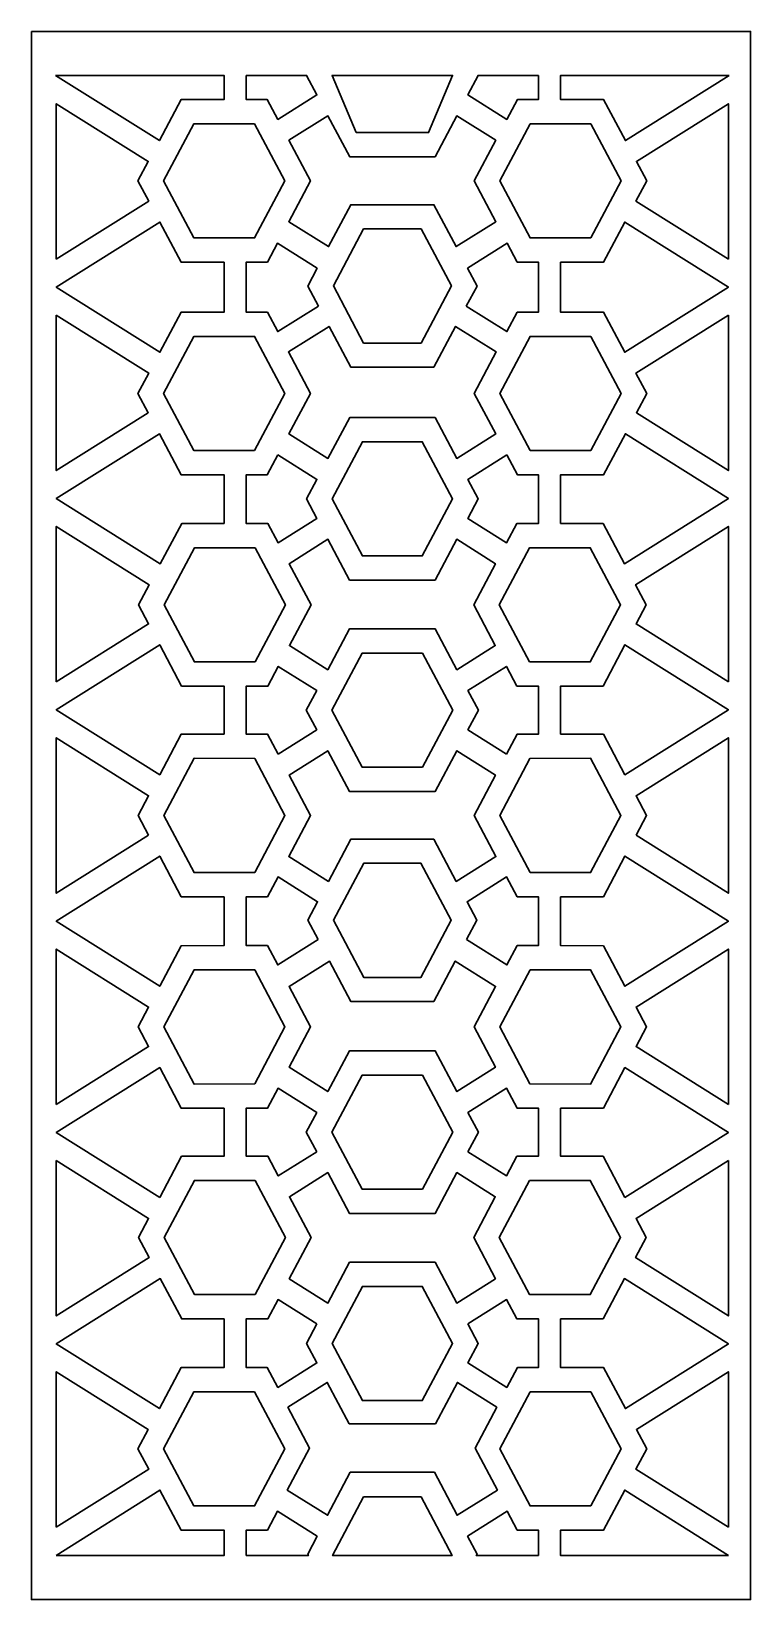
# Model space of a CAD drawing. Header units: centimetres. Extents: x -7.2 to -1.5, y -3.5 to 9.
import ezdxf

# ---------------------------------------------------------------- set-up
doc = ezdxf.new("R2010")
doc.units = ezdxf.units.CM
doc.header["$MEASUREMENT"] = 0
doc.layers.add('layer 1', color=7, linetype='Continuous')

msp = doc.modelspace()

# ---------------------------------------------------------------- linework, layer by layer
at = {"layer": 'layer 1', "color": 250, "lineweight": 30}
for points, knots in [([(-7.2359, 9.00076), (-7.2359, 9.00076), (-1.49953, 9.00077), (-1.49953, 9.00077), (-1.49953, 9.00077), (-1.49953, 9.00077), (-1.49953, -3.49955), (-1.49953, -3.49955), (-1.49953, -3.49955), (-1.49953, -3.49955), (-7.2359, -3.49955), (-7.2359, -3.49955), (-7.2359, -3.49955), (-7.2359, -3.49955), (-7.2359, 9.00077), (-7.2359, 9.00077)], [0, 0, 0, 0, 0.2, 0.2, 0.2, 0.2, 0.4, 0.4, 0.4, 0.4, 0.6, 0.6, 0.6, 0.6, 1, 1, 1, 1]), ([(-7.04237, 8.64981), (-7.04237, 8.64981), (-6.21509, 8.13046), (-6.21509, 8.13046), (-6.21509, 8.13046), (-6.21509, 8.13046), (-6.0419, 8.45724), (-6.0419, 8.45724), (-6.0419, 8.45724), (-6.0419, 8.45724), (-5.6987, 8.45747), (-5.6987, 8.45747), (-5.6987, 8.45747), (-5.6987, 8.45747), (-5.6987, 8.64981), (-5.6987, 8.64981), (-5.6987, 8.64981), (-5.6987, 8.64981), (-7.04237, 8.64981), (-7.04237, 8.64981)], [0, 0, 0, 0, 0.16666667, 0.16666667, 0.16666667, 0.16666667, 0.33333333, 0.33333333, 0.33333333, 0.33333333, 0.5, 0.5, 0.5, 0.5, 0.66666667, 0.66666667, 0.66666667, 0.66666667, 1, 1, 1, 1]), ([(-5.52148, 8.64981), (-5.52148, 8.64981), (-5.0412, 8.64981), (-5.0412, 8.64981), (-5.0412, 8.64981), (-5.0412, 8.64981), (-4.95915, 8.49428), (-4.95915, 8.49428), (-4.95915, 8.49428), (-4.95915, 8.49428), (-5.26985, 8.29923), (-5.26985, 8.29923), (-5.26985, 8.29923), (-5.26985, 8.29923), (-5.35405, 8.45764), (-5.35405, 8.45764), (-5.35405, 8.45764), (-5.35405, 8.45764), (-5.52148, 8.45753), (-5.52148, 8.45753), (-5.52148, 8.45753), (-5.52148, 8.45753), (-5.52148, 8.64981), (-5.52148, 8.64981)], [0, 0, 0, 0, 0.14285714, 0.14285714, 0.14285714, 0.14285714, 0.28571429, 0.28571429, 0.28571429, 0.28571429, 0.42857143, 0.42857143, 0.42857143, 0.42857143, 0.57142857, 0.57142857, 0.57142857, 0.57142857, 0.71428571, 0.71428571, 0.71428571, 0.71428571, 1, 1, 1, 1]), ([(-4.6457, 8.19438), (-4.6457, 8.19438), (-4.35693, 8.19451), (-4.35693, 8.19451), (-4.35693, 8.19451), (-4.35693, 8.19451), (-4.06829, 8.19438), (-4.06829, 8.19438), (-4.06829, 8.19438), (-4.06829, 8.19438), (-3.87683, 8.64981), (-3.87683, 8.64981), (-3.87683, 8.64981), (-3.87683, 8.64981), (-4.35698, 8.64981), (-4.35698, 8.64981), (-4.35698, 8.64981), (-4.35698, 8.64981), (-4.83724, 8.64981), (-4.83724, 8.64981), (-4.83724, 8.64981), (-4.83724, 8.64981), (-4.6457, 8.19438), (-4.6457, 8.19438)], [0, 0, 0, 0, 0.14285714, 0.14285714, 0.14285714, 0.14285714, 0.28571429, 0.28571429, 0.28571429, 0.28571429, 0.42857143, 0.42857143, 0.42857143, 0.42857143, 0.57142857, 0.57142857, 0.57142857, 0.57142857, 0.71428571, 0.71428571, 0.71428571, 0.71428571, 1, 1, 1, 1]), ([(-3.1925, 8.64981), (-3.1925, 8.64981), (-3.67286, 8.64981), (-3.67286, 8.64981), (-3.67286, 8.64981), (-3.67286, 8.64981), (-3.75483, 8.49428), (-3.75483, 8.49428), (-3.75483, 8.49428), (-3.75483, 8.49428), (-3.44416, 8.29923), (-3.44416, 8.29923), (-3.44416, 8.29923), (-3.44416, 8.29923), (-3.35996, 8.45764), (-3.35996, 8.45764), (-3.35996, 8.45764), (-3.35996, 8.45764), (-3.1925, 8.45753), (-3.1925, 8.45753), (-3.1925, 8.45753), (-3.1925, 8.45753), (-3.1925, 8.64981), (-3.1925, 8.64981)], [0, 0, 0, 0, 0.14285714, 0.14285714, 0.14285714, 0.14285714, 0.28571429, 0.28571429, 0.28571429, 0.28571429, 0.42857143, 0.42857143, 0.42857143, 0.42857143, 0.57142857, 0.57142857, 0.57142857, 0.57142857, 0.71428571, 0.71428571, 0.71428571, 0.71428571, 1, 1, 1, 1]), ([(-1.67161, 8.64981), (-1.67161, 8.64981), (-2.49891, 8.13046), (-2.49891, 8.13046), (-2.49891, 8.13046), (-2.49891, 8.13046), (-2.67217, 8.45724), (-2.67217, 8.45724), (-2.67217, 8.45724), (-2.67217, 8.45724), (-3.01534, 8.45747), (-3.01534, 8.45747), (-3.01534, 8.45747), (-3.01534, 8.45747), (-3.01534, 8.64981), (-3.01534, 8.64981), (-3.01534, 8.64981), (-3.01534, 8.64981), (-1.67162, 8.64981), (-1.67162, 8.64981)], [0, 0, 0, 0, 0.16666667, 0.16666667, 0.16666667, 0.16666667, 0.33333333, 0.33333333, 0.33333333, 0.33333333, 0.5, 0.5, 0.5, 0.5, 0.66666667, 0.66666667, 0.66666667, 0.66666667, 1, 1, 1, 1]), ([(-7.03736, 7.18457), (-7.03736, 7.18457), (-7.03736, 8.42422), (-7.03736, 8.42422), (-7.03736, 8.42422), (-7.03736, 8.42422), (-6.30365, 7.96358), (-6.30365, 7.96358), (-6.30365, 7.96358), (-6.30365, 7.96358), (-6.38542, 7.80931), (-6.38542, 7.80931), (-6.38542, 7.80931), (-6.38542, 7.80931), (-6.29951, 7.64775), (-6.29951, 7.64775), (-6.29951, 7.64775), (-6.29951, 7.64775), (-7.03736, 7.18457), (-7.03736, 7.18457)], [0, 0, 0, 0, 0.16666667, 0.16666667, 0.16666667, 0.16666667, 0.33333333, 0.33333333, 0.33333333, 0.33333333, 0.5, 0.5, 0.5, 0.5, 0.66666667, 0.66666667, 0.66666667, 0.66666667, 1, 1, 1, 1]), ([(-1.67667, 7.18457), (-1.67667, 7.18457), (-1.67667, 8.42422), (-1.67667, 8.42422), (-1.67667, 8.42422), (-1.67667, 8.42422), (-2.41039, 7.96358), (-2.41039, 7.96358), (-2.41039, 7.96358), (-2.41039, 7.96358), (-2.32863, 7.80931), (-2.32863, 7.80931), (-2.32863, 7.80931), (-2.32863, 7.80931), (-2.41449, 7.64775), (-2.41449, 7.64775), (-2.41449, 7.64775), (-2.41449, 7.64775), (-1.67667, 7.18457), (-1.67667, 7.18457)], [0, 0, 0, 0, 0.16666667, 0.16666667, 0.16666667, 0.16666667, 0.33333333, 0.33333333, 0.33333333, 0.33333333, 0.5, 0.5, 0.5, 0.5, 0.66666667, 0.66666667, 0.66666667, 0.66666667, 1, 1, 1, 1]), ([(-5.45627, 8.26496), (-5.45627, 8.26496), (-5.2144, 7.81), (-5.2144, 7.81), (-5.2144, 7.81), (-5.2144, 7.81), (-5.45574, 7.35485), (-5.45574, 7.35485), (-5.45574, 7.35485), (-5.45574, 7.35485), (-5.93899, 7.35455), (-5.93899, 7.35455), (-5.93899, 7.35455), (-5.93899, 7.35455), (-6.18084, 7.8094), (-6.18084, 7.8094), (-6.18084, 7.8094), (-6.18084, 7.8094), (-5.93947, 8.26467), (-5.93947, 8.26467), (-5.93947, 8.26467), (-5.93947, 8.26467), (-5.45627, 8.26496), (-5.45627, 8.26496)], [0, 0, 0, 0, 0.14285714, 0.14285714, 0.14285714, 0.14285714, 0.28571429, 0.28571429, 0.28571429, 0.28571429, 0.42857143, 0.42857143, 0.42857143, 0.42857143, 0.57142857, 0.57142857, 0.57142857, 0.57142857, 0.71428571, 0.71428571, 0.71428571, 0.71428571, 1, 1, 1, 1]), ([(-4.35698, 7.61911), (-4.35698, 7.61911), (-4.68858, 7.61894), (-4.68858, 7.61894), (-4.68858, 7.61894), (-4.68858, 7.61894), (-4.86581, 7.28467), (-4.86581, 7.28467), (-4.86581, 7.28467), (-4.86581, 7.28467), (-5.18291, 7.48372), (-5.18291, 7.48372), (-5.18291, 7.48372), (-5.18291, 7.48372), (-5.00986, 7.81019), (-5.00986, 7.81019), (-5.00986, 7.81019), (-5.00986, 7.81019), (-5.1812, 8.13239), (-5.1812, 8.13239), (-5.1812, 8.13239), (-5.1812, 8.13239), (-4.87052, 8.32743), (-4.87052, 8.32743), (-4.87052, 8.32743), (-4.87052, 8.32743), (-4.69727, 8.00167), (-4.69727, 8.00167), (-4.69727, 8.00167), (-4.69727, 8.00167), (-4.35698, 8.00193), (-4.35698, 8.00193), (-4.35698, 8.00193), (-4.35698, 8.00193), (-4.01673, 8.00167), (-4.01673, 8.00167), (-4.01673, 8.00167), (-4.01673, 8.00167), (-3.84351, 8.32743), (-3.84351, 8.32743), (-3.84351, 8.32743), (-3.84351, 8.32743), (-3.53286, 8.13239), (-3.53286, 8.13239), (-3.53286, 8.13239), (-3.53286, 8.13239), (-3.70417, 7.81019), (-3.70417, 7.81019), (-3.70417, 7.81019), (-3.70417, 7.81019), (-3.5311, 7.48372), (-3.5311, 7.48372), (-3.5311, 7.48372), (-3.5311, 7.48372), (-3.84818, 7.28467), (-3.84818, 7.28467), (-3.84818, 7.28467), (-3.84818, 7.28467), (-4.02541, 7.61894), (-4.02541, 7.61894), (-4.02541, 7.61894), (-4.02541, 7.61894), (-4.35698, 7.61911), (-4.35698, 7.61911)], [0, 0, 0, 0, 0.05882353, 0.05882353, 0.05882353, 0.05882353, 0.11764706, 0.11764706, 0.11764706, 0.11764706, 0.17647059, 0.17647059, 0.17647059, 0.17647059, 0.23529412, 0.23529412, 0.23529412, 0.23529412, 0.29411765, 0.29411765, 0.29411765, 0.29411765, 0.35294118, 0.35294118, 0.35294118, 0.35294118, 0.41176471, 0.41176471, 0.41176471, 0.41176471, 0.47058824, 0.47058824, 0.47058824, 0.47058824, 0.52941176, 0.52941176, 0.52941176, 0.52941176, 0.58823529, 0.58823529, 0.58823529, 0.58823529, 0.64705882, 0.64705882, 0.64705882, 0.64705882, 0.70588235, 0.70588235, 0.70588235, 0.70588235, 0.76470588, 0.76470588, 0.76470588, 0.76470588, 0.82352941, 0.82352941, 0.82352941, 0.82352941, 0.88235294, 0.88235294, 0.88235294, 0.88235294, 1, 1, 1, 1]), ([(-3.25773, 8.26496), (-3.25773, 8.26496), (-3.4996, 7.81), (-3.4996, 7.81), (-3.4996, 7.81), (-3.4996, 7.81), (-3.25826, 7.35485), (-3.25826, 7.35485), (-3.25826, 7.35485), (-3.25826, 7.35485), (-2.77505, 7.35455), (-2.77505, 7.35455), (-2.77505, 7.35455), (-2.77505, 7.35455), (-2.53318, 7.8094), (-2.53318, 7.8094), (-2.53318, 7.8094), (-2.53318, 7.8094), (-2.77451, 8.26467), (-2.77451, 8.26467), (-2.77451, 8.26467), (-2.77451, 8.26467), (-3.25773, 8.26496), (-3.25773, 8.26496)], [0, 0, 0, 0, 0.14285714, 0.14285714, 0.14285714, 0.14285714, 0.28571429, 0.28571429, 0.28571429, 0.28571429, 0.42857143, 0.42857143, 0.42857143, 0.42857143, 0.57142857, 0.57142857, 0.57142857, 0.57142857, 0.71428571, 0.71428571, 0.71428571, 0.71428571, 1, 1, 1, 1]), ([(-5.6987, 7.16204), (-5.6987, 7.16204), (-5.6987, 6.76218), (-5.6987, 6.76218), (-5.6987, 6.76218), (-5.6987, 6.76218), (-6.04117, 6.76241), (-6.04117, 6.76241), (-6.04117, 6.76241), (-6.04117, 6.76241), (-6.21087, 6.44319), (-6.21087, 6.44319), (-6.21087, 6.44319), (-6.21087, 6.44319), (-7.03736, 6.96205), (-7.03736, 6.96205), (-7.03736, 6.96205), (-7.03736, 6.96205), (-6.21087, 7.48091), (-6.21087, 7.48091), (-6.21087, 7.48091), (-6.21087, 7.48091), (-6.04117, 7.16179), (-6.04117, 7.16179), (-6.04117, 7.16179), (-6.04117, 7.16179), (-5.6987, 7.16204), (-5.6987, 7.16204)], [0, 0, 0, 0, 0.125, 0.125, 0.125, 0.125, 0.25, 0.25, 0.25, 0.25, 0.375, 0.375, 0.375, 0.375, 0.5, 0.5, 0.5, 0.5, 0.625, 0.625, 0.625, 0.625, 0.75, 0.75, 0.75, 0.75, 1, 1, 1, 1]), ([(-4.35694, 7.4265), (-4.35694, 7.4265), (-4.58622, 7.42634), (-4.58622, 7.42634), (-4.58622, 7.42634), (-4.58622, 7.42634), (-4.8276, 6.97118), (-4.8276, 6.97118), (-4.8276, 6.97118), (-4.8276, 6.97118), (-4.58575, 6.51619), (-4.58575, 6.51619), (-4.58575, 6.51619), (-4.58575, 6.51619), (-4.35698, 6.5164), (-4.35698, 6.5164), (-4.35698, 6.5164), (-4.35698, 6.5164), (-4.12828, 6.51619), (-4.12828, 6.51619), (-4.12828, 6.51619), (-4.12828, 6.51619), (-3.88645, 6.97118), (-3.88645, 6.97118), (-3.88645, 6.97118), (-3.88645, 6.97118), (-4.12786, 7.42634), (-4.12786, 7.42634), (-4.12786, 7.42634), (-4.12786, 7.42634), (-4.35711, 7.4265), (-4.35711, 7.4265)], [0, 0, 0, 0, 0.11111111, 0.11111111, 0.11111111, 0.11111111, 0.22222222, 0.22222222, 0.22222222, 0.22222222, 0.33333333, 0.33333333, 0.33333333, 0.33333333, 0.44444444, 0.44444444, 0.44444444, 0.44444444, 0.55555556, 0.55555556, 0.55555556, 0.55555556, 0.66666667, 0.66666667, 0.66666667, 0.66666667, 0.77777778, 0.77777778, 0.77777778, 0.77777778, 1, 1, 1, 1]), ([(-3.01534, 7.16204), (-3.01534, 7.16204), (-3.01534, 6.76218), (-3.01534, 6.76218), (-3.01534, 6.76218), (-3.01534, 6.76218), (-2.67281, 6.76241), (-2.67281, 6.76241), (-2.67281, 6.76241), (-2.67281, 6.76241), (-2.50313, 6.44319), (-2.50313, 6.44319), (-2.50313, 6.44319), (-2.50313, 6.44319), (-1.67667, 6.96205), (-1.67667, 6.96205), (-1.67667, 6.96205), (-1.67667, 6.96205), (-2.50313, 7.48091), (-2.50313, 7.48091), (-2.50313, 7.48091), (-2.50313, 7.48091), (-2.67281, 7.16179), (-2.67281, 7.16179), (-2.67281, 7.16179), (-2.67281, 7.16179), (-3.01534, 7.16204), (-3.01534, 7.16204)], [0, 0, 0, 0, 0.125, 0.125, 0.125, 0.125, 0.25, 0.25, 0.25, 0.25, 0.375, 0.375, 0.375, 0.375, 0.5, 0.5, 0.5, 0.5, 0.625, 0.625, 0.625, 0.625, 0.75, 0.75, 0.75, 0.75, 1, 1, 1, 1]), ([(-4.94706, 6.81096), (-4.94706, 6.81096), (-5.03215, 6.97098), (-5.03215, 6.97098), (-5.03215, 6.97098), (-5.03215, 6.97098), (-4.95685, 7.11303), (-4.95685, 7.11303), (-4.95685, 7.11303), (-4.95685, 7.11303), (-5.27394, 7.3121), (-5.27394, 7.3121), (-5.27394, 7.3121), (-5.27394, 7.3121), (-5.35341, 7.16228), (-5.35341, 7.16228), (-5.35341, 7.16228), (-5.35341, 7.16228), (-5.52148, 7.1621), (-5.52148, 7.1621), (-5.52148, 7.1621), (-5.52148, 7.1621), (-5.52148, 6.76203), (-5.52148, 6.76203), (-5.52148, 6.76203), (-5.52148, 6.76203), (-5.35341, 6.76192), (-5.35341, 6.76192), (-5.35341, 6.76192), (-5.35341, 6.76192), (-5.27141, 6.60729), (-5.27141, 6.60729), (-5.27141, 6.60729), (-5.27141, 6.60729), (-4.94706, 6.81096), (-4.94706, 6.81096)], [0, 0, 0, 0, 0.1, 0.1, 0.1, 0.1, 0.2, 0.2, 0.2, 0.2, 0.3, 0.3, 0.3, 0.3, 0.4, 0.4, 0.4, 0.4, 0.5, 0.5, 0.5, 0.5, 0.6, 0.6, 0.6, 0.6, 0.7, 0.7, 0.7, 0.7, 0.8, 0.8, 0.8, 0.8, 1, 1, 1, 1]), ([(-3.76701, 6.81096), (-3.76701, 6.81096), (-3.68186, 6.97098), (-3.68186, 6.97098), (-3.68186, 6.97098), (-3.68186, 6.97098), (-3.75723, 7.11303), (-3.75723, 7.11303), (-3.75723, 7.11303), (-3.75723, 7.11303), (-3.44015, 7.3121), (-3.44015, 7.3121), (-3.44015, 7.3121), (-3.44015, 7.3121), (-3.36064, 7.16228), (-3.36064, 7.16228), (-3.36064, 7.16228), (-3.36064, 7.16228), (-3.1925, 7.1621), (-3.1925, 7.1621), (-3.1925, 7.1621), (-3.1925, 7.1621), (-3.1925, 6.76203), (-3.1925, 6.76203), (-3.1925, 6.76203), (-3.1925, 6.76203), (-3.36064, 6.76192), (-3.36064, 6.76192), (-3.36064, 6.76192), (-3.36064, 6.76192), (-3.44267, 6.60729), (-3.44267, 6.60729), (-3.44267, 6.60729), (-3.44267, 6.60729), (-3.76701, 6.81096), (-3.76701, 6.81096)], [0, 0, 0, 0, 0.1, 0.1, 0.1, 0.1, 0.2, 0.2, 0.2, 0.2, 0.3, 0.3, 0.3, 0.3, 0.4, 0.4, 0.4, 0.4, 0.5, 0.5, 0.5, 0.5, 0.6, 0.6, 0.6, 0.6, 0.7, 0.7, 0.7, 0.7, 0.8, 0.8, 0.8, 0.8, 1, 1, 1, 1]), ([(-7.03736, 6.73962), (-7.03736, 6.73962), (-6.29951, 6.27648), (-6.29951, 6.27648), (-6.29951, 6.27648), (-6.29951, 6.27648), (-6.38542, 6.11488), (-6.38542, 6.11488), (-6.38542, 6.11488), (-6.38542, 6.11488), (-6.30365, 5.96054), (-6.30365, 5.96054), (-6.30365, 5.96054), (-6.30365, 5.96054), (-7.03736, 5.49992), (-7.03736, 5.49992), (-7.03736, 5.49992), (-7.03736, 5.49992), (-7.03736, 6.73962), (-7.03736, 6.73962)], [0, 0, 0, 0, 0.16666667, 0.16666667, 0.16666667, 0.16666667, 0.33333333, 0.33333333, 0.33333333, 0.33333333, 0.5, 0.5, 0.5, 0.5, 0.66666667, 0.66666667, 0.66666667, 0.66666667, 1, 1, 1, 1]), ([(-4.35698, 5.92229), (-4.35698, 5.92229), (-4.69727, 5.92247), (-4.69727, 5.92247), (-4.69727, 5.92247), (-4.69727, 5.92247), (-4.87053, 5.59669), (-4.87053, 5.59669), (-4.87053, 5.59669), (-4.87053, 5.59669), (-5.1812, 5.79172), (-5.1812, 5.79172), (-5.1812, 5.79172), (-5.1812, 5.79172), (-5.00986, 6.11402), (-5.00986, 6.11402), (-5.00986, 6.11402), (-5.00986, 6.11402), (-5.18542, 6.44513), (-5.18542, 6.44513), (-5.18542, 6.44513), (-5.18542, 6.44513), (-4.86086, 6.64889), (-4.86086, 6.64889), (-4.86086, 6.64889), (-4.86086, 6.64889), (-4.68789, 6.32356), (-4.68789, 6.32356), (-4.68789, 6.32356), (-4.68789, 6.32356), (-4.35698, 6.32372), (-4.35698, 6.32372), (-4.35698, 6.32372), (-4.35698, 6.32372), (-4.02615, 6.32356), (-4.02615, 6.32356), (-4.02615, 6.32356), (-4.02615, 6.32356), (-3.85315, 6.64889), (-3.85315, 6.64889), (-3.85315, 6.64889), (-3.85315, 6.64889), (-3.52859, 6.44513), (-3.52859, 6.44513), (-3.52859, 6.44513), (-3.52859, 6.44513), (-3.70417, 6.11402), (-3.70417, 6.11402), (-3.70417, 6.11402), (-3.70417, 6.11402), (-3.53286, 5.79172), (-3.53286, 5.79172), (-3.53286, 5.79172), (-3.53286, 5.79172), (-3.84351, 5.59669), (-3.84351, 5.59669), (-3.84351, 5.59669), (-3.84351, 5.59669), (-4.01673, 5.92247), (-4.01673, 5.92247), (-4.01673, 5.92247), (-4.01673, 5.92247), (-4.35698, 5.92229), (-4.35698, 5.92229)], [0, 0, 0, 0, 0.05882353, 0.05882353, 0.05882353, 0.05882353, 0.11764706, 0.11764706, 0.11764706, 0.11764706, 0.17647059, 0.17647059, 0.17647059, 0.17647059, 0.23529412, 0.23529412, 0.23529412, 0.23529412, 0.29411765, 0.29411765, 0.29411765, 0.29411765, 0.35294118, 0.35294118, 0.35294118, 0.35294118, 0.41176471, 0.41176471, 0.41176471, 0.41176471, 0.47058824, 0.47058824, 0.47058824, 0.47058824, 0.52941176, 0.52941176, 0.52941176, 0.52941176, 0.58823529, 0.58823529, 0.58823529, 0.58823529, 0.64705882, 0.64705882, 0.64705882, 0.64705882, 0.70588235, 0.70588235, 0.70588235, 0.70588235, 0.76470588, 0.76470588, 0.76470588, 0.76470588, 0.82352941, 0.82352941, 0.82352941, 0.82352941, 0.88235294, 0.88235294, 0.88235294, 0.88235294, 1, 1, 1, 1]), ([(-1.67667, 6.73962), (-1.67667, 6.73962), (-2.41449, 6.27648), (-2.41449, 6.27648), (-2.41449, 6.27648), (-2.41449, 6.27648), (-2.32863, 6.11488), (-2.32863, 6.11488), (-2.32863, 6.11488), (-2.32863, 6.11488), (-2.41039, 5.96054), (-2.41039, 5.96054), (-2.41039, 5.96054), (-2.41039, 5.96054), (-1.67667, 5.49992), (-1.67667, 5.49992), (-1.67667, 5.49992), (-1.67667, 5.49992), (-1.67667, 6.73962), (-1.67667, 6.73962)], [0, 0, 0, 0, 0.16666667, 0.16666667, 0.16666667, 0.16666667, 0.33333333, 0.33333333, 0.33333333, 0.33333333, 0.5, 0.5, 0.5, 0.5, 0.66666667, 0.66666667, 0.66666667, 0.66666667, 1, 1, 1, 1]), ([(-5.45627, 5.65927), (-5.45627, 5.65927), (-5.2144, 6.11411), (-5.2144, 6.11411), (-5.2144, 6.11411), (-5.2144, 6.11411), (-5.45574, 6.56936), (-5.45574, 6.56936), (-5.45574, 6.56936), (-5.45574, 6.56936), (-5.93899, 6.56964), (-5.93899, 6.56964), (-5.93899, 6.56964), (-5.93899, 6.56964), (-6.18084, 6.11479), (-6.18084, 6.11479), (-6.18084, 6.11479), (-6.18084, 6.11479), (-5.93947, 5.65956), (-5.93947, 5.65956), (-5.93947, 5.65956), (-5.93947, 5.65956), (-5.45627, 5.65927), (-5.45627, 5.65927)], [0, 0, 0, 0, 0.14285714, 0.14285714, 0.14285714, 0.14285714, 0.28571429, 0.28571429, 0.28571429, 0.28571429, 0.42857143, 0.42857143, 0.42857143, 0.42857143, 0.57142857, 0.57142857, 0.57142857, 0.57142857, 0.71428571, 0.71428571, 0.71428571, 0.71428571, 1, 1, 1, 1]), ([(-3.25773, 5.65927), (-3.25773, 5.65927), (-3.4996, 6.11411), (-3.4996, 6.11411), (-3.4996, 6.11411), (-3.4996, 6.11411), (-3.25826, 6.56936), (-3.25826, 6.56936), (-3.25826, 6.56936), (-3.25826, 6.56936), (-2.77505, 6.56964), (-2.77505, 6.56964), (-2.77505, 6.56964), (-2.77505, 6.56964), (-2.53318, 6.11479), (-2.53318, 6.11479), (-2.53318, 6.11479), (-2.53318, 6.11479), (-2.77451, 5.65956), (-2.77451, 5.65956), (-2.77451, 5.65956), (-2.77451, 5.65956), (-3.25773, 5.65927), (-3.25773, 5.65927)], [0, 0, 0, 0, 0.14285714, 0.14285714, 0.14285714, 0.14285714, 0.28571429, 0.28571429, 0.28571429, 0.28571429, 0.42857143, 0.42857143, 0.42857143, 0.42857143, 0.57142857, 0.57142857, 0.57142857, 0.57142857, 0.71428571, 0.71428571, 0.71428571, 0.71428571, 1, 1, 1, 1]), ([(-5.69869, 5.07778), (-5.69869, 5.07778), (-6.03699, 5.078), (-6.03699, 5.078), (-6.03699, 5.078), (-6.03699, 5.078), (-6.2078, 4.75672), (-6.2078, 4.75672), (-6.2078, 4.75672), (-6.2078, 4.75672), (-7.03736, 5.27753), (-7.03736, 5.27753), (-7.03736, 5.27753), (-7.03736, 5.27753), (-6.21509, 5.79366), (-6.21509, 5.79366), (-6.21509, 5.79366), (-6.21509, 5.79366), (-6.0419, 5.46699), (-6.0419, 5.46699), (-6.0419, 5.46699), (-6.0419, 5.46699), (-5.69869, 5.46672), (-5.69869, 5.46672), (-5.69869, 5.46672), (-5.69869, 5.46672), (-5.69869, 5.07778), (-5.69869, 5.07778)], [0, 0, 0, 0, 0.125, 0.125, 0.125, 0.125, 0.25, 0.25, 0.25, 0.25, 0.375, 0.375, 0.375, 0.375, 0.5, 0.5, 0.5, 0.5, 0.625, 0.625, 0.625, 0.625, 0.75, 0.75, 0.75, 0.75, 1, 1, 1, 1]), ([(-3.01534, 5.07778), (-3.01534, 5.07778), (-2.67702, 5.078), (-2.67702, 5.078), (-2.67702, 5.078), (-2.67702, 5.078), (-2.50619, 4.75672), (-2.50619, 4.75672), (-2.50619, 4.75672), (-2.50619, 4.75672), (-1.67667, 5.27753), (-1.67667, 5.27753), (-1.67667, 5.27753), (-1.67667, 5.27753), (-2.49891, 5.79366), (-2.49891, 5.79366), (-2.49891, 5.79366), (-2.49891, 5.79366), (-2.67217, 5.46699), (-2.67217, 5.46699), (-2.67217, 5.46699), (-2.67217, 5.46699), (-3.01534, 5.46672), (-3.01534, 5.46672), (-3.01534, 5.46672), (-3.01534, 5.46672), (-3.01534, 5.07778), (-3.01534, 5.07778)], [0, 0, 0, 0, 0.125, 0.125, 0.125, 0.125, 0.25, 0.25, 0.25, 0.25, 0.375, 0.375, 0.375, 0.375, 0.5, 0.5, 0.5, 0.5, 0.625, 0.625, 0.625, 0.625, 0.75, 0.75, 0.75, 0.75, 1, 1, 1, 1]), ([(-4.35694, 4.81945), (-4.35694, 4.81945), (-4.59557, 4.81967), (-4.59557, 4.81967), (-4.59557, 4.81967), (-4.59557, 4.81967), (-4.83699, 5.27483), (-4.83699, 5.27483), (-4.83699, 5.27483), (-4.83699, 5.27483), (-4.59514, 5.72977), (-4.59514, 5.72977), (-4.59514, 5.72977), (-4.59514, 5.72977), (-4.35698, 5.72957), (-4.35698, 5.72957), (-4.35698, 5.72957), (-4.35698, 5.72957), (-4.11894, 5.72977), (-4.11894, 5.72977), (-4.11894, 5.72977), (-4.11894, 5.72977), (-3.87708, 5.27483), (-3.87708, 5.27483), (-3.87708, 5.27483), (-3.87708, 5.27483), (-4.11844, 4.81967), (-4.11844, 4.81967), (-4.11844, 4.81967), (-4.11844, 4.81967), (-4.35711, 4.81945), (-4.35711, 4.81945)], [0, 0, 0, 0, 0.11111111, 0.11111111, 0.11111111, 0.11111111, 0.22222222, 0.22222222, 0.22222222, 0.22222222, 0.33333333, 0.33333333, 0.33333333, 0.33333333, 0.44444444, 0.44444444, 0.44444444, 0.44444444, 0.55555556, 0.55555556, 0.55555556, 0.55555556, 0.66666667, 0.66666667, 0.66666667, 0.66666667, 0.77777778, 0.77777778, 0.77777778, 0.77777778, 1, 1, 1, 1]), ([(-5.26985, 5.625), (-5.26985, 5.625), (-5.35405, 5.46649), (-5.35405, 5.46649), (-5.35405, 5.46649), (-5.35405, 5.46649), (-5.52148, 5.46667), (-5.52148, 5.46667), (-5.52148, 5.46667), (-5.52148, 5.46667), (-5.52148, 5.0777), (-5.52148, 5.0777), (-5.52148, 5.0777), (-5.52148, 5.0777), (-5.34921, 5.07758), (-5.34921, 5.07758), (-5.34921, 5.07758), (-5.34921, 5.07758), (-5.26818, 4.92476), (-5.26818, 4.92476), (-5.26818, 4.92476), (-5.26818, 4.92476), (-4.95887, 5.11896), (-4.95887, 5.11896), (-4.95887, 5.11896), (-4.95887, 5.11896), (-5.04159, 5.27501), (-5.04159, 5.27501), (-5.04159, 5.27501), (-5.04159, 5.27501), (-4.95915, 5.42994), (-4.95915, 5.42994), (-4.95915, 5.42994), (-4.95915, 5.42994), (-5.26985, 5.625), (-5.26985, 5.625)], [0, 0, 0, 0, 0.1, 0.1, 0.1, 0.1, 0.2, 0.2, 0.2, 0.2, 0.3, 0.3, 0.3, 0.3, 0.4, 0.4, 0.4, 0.4, 0.5, 0.5, 0.5, 0.5, 0.6, 0.6, 0.6, 0.6, 0.7, 0.7, 0.7, 0.7, 0.8, 0.8, 0.8, 0.8, 1, 1, 1, 1]), ([(-3.44416, 5.625), (-3.44416, 5.625), (-3.35996, 5.46649), (-3.35996, 5.46649), (-3.35996, 5.46649), (-3.35996, 5.46649), (-3.1925, 5.46667), (-3.1925, 5.46667), (-3.1925, 5.46667), (-3.1925, 5.46667), (-3.1925, 5.0777), (-3.1925, 5.0777), (-3.1925, 5.0777), (-3.1925, 5.0777), (-3.36486, 5.07758), (-3.36486, 5.07758), (-3.36486, 5.07758), (-3.36486, 5.07758), (-3.44585, 4.92476), (-3.44585, 4.92476), (-3.44585, 4.92476), (-3.44585, 4.92476), (-3.75518, 5.11896), (-3.75518, 5.11896), (-3.75518, 5.11896), (-3.75518, 5.11896), (-3.6725, 5.27501), (-3.6725, 5.27501), (-3.6725, 5.27501), (-3.6725, 5.27501), (-3.75485, 5.42994), (-3.75485, 5.42994), (-3.75485, 5.42994), (-3.75485, 5.42994), (-3.44416, 5.625), (-3.44416, 5.625)], [0, 0, 0, 0, 0.1, 0.1, 0.1, 0.1, 0.2, 0.2, 0.2, 0.2, 0.3, 0.3, 0.3, 0.3, 0.4, 0.4, 0.4, 0.4, 0.5, 0.5, 0.5, 0.5, 0.6, 0.6, 0.6, 0.6, 0.7, 0.7, 0.7, 0.7, 0.8, 0.8, 0.8, 0.8, 1, 1, 1, 1]), ([(-7.03736, 3.8154), (-7.03736, 3.8154), (-7.03736, 5.05509), (-7.03736, 5.05509), (-7.03736, 5.05509), (-7.03736, 5.05509), (-6.29645, 4.58996), (-6.29645, 4.58996), (-6.29645, 4.58996), (-6.29645, 4.58996), (-6.38122, 4.43052), (-6.38122, 4.43052), (-6.38122, 4.43052), (-6.38122, 4.43052), (-6.30035, 4.278), (-6.30035, 4.278), (-6.30035, 4.278), (-6.30035, 4.278), (-7.03736, 3.8154), (-7.03736, 3.8154)], [0, 0, 0, 0, 0.16666667, 0.16666667, 0.16666667, 0.16666667, 0.33333333, 0.33333333, 0.33333333, 0.33333333, 0.5, 0.5, 0.5, 0.5, 0.66666667, 0.66666667, 0.66666667, 0.66666667, 1, 1, 1, 1]), ([(-1.67667, 3.8154), (-1.67667, 3.8154), (-1.67667, 5.05509), (-1.67667, 5.05509), (-1.67667, 5.05509), (-1.67667, 5.05509), (-2.41755, 4.58996), (-2.41755, 4.58996), (-2.41755, 4.58996), (-2.41755, 4.58996), (-2.33283, 4.43052), (-2.33283, 4.43052), (-2.33283, 4.43052), (-2.33283, 4.43052), (-2.41365, 4.278), (-2.41365, 4.278), (-2.41365, 4.278), (-2.41365, 4.278), (-1.67667, 3.8154), (-1.67667, 3.8154)], [0, 0, 0, 0, 0.16666667, 0.16666667, 0.16666667, 0.16666667, 0.33333333, 0.33333333, 0.33333333, 0.33333333, 0.5, 0.5, 0.5, 0.5, 0.66666667, 0.66666667, 0.66666667, 0.66666667, 1, 1, 1, 1]), ([(-5.45207, 3.97485), (-5.45207, 3.97485), (-5.21021, 4.42983), (-5.21021, 4.42983), (-5.21021, 4.42983), (-5.21021, 4.42983), (-5.45155, 4.88498), (-5.45155, 4.88498), (-5.45155, 4.88498), (-5.45155, 4.88498), (-5.93477, 4.88531), (-5.93477, 4.88531), (-5.93477, 4.88531), (-5.93477, 4.88531), (-6.17666, 4.43042), (-6.17666, 4.43042), (-6.17666, 4.43042), (-6.17666, 4.43042), (-5.93528, 3.97515), (-5.93528, 3.97515), (-5.93528, 3.97515), (-5.93528, 3.97515), (-5.45207, 3.97485), (-5.45207, 3.97485)], [0, 0, 0, 0, 0.14285714, 0.14285714, 0.14285714, 0.14285714, 0.28571429, 0.28571429, 0.28571429, 0.28571429, 0.42857143, 0.42857143, 0.42857143, 0.42857143, 0.57142857, 0.57142857, 0.57142857, 0.57142857, 0.71428571, 0.71428571, 0.71428571, 0.71428571, 1, 1, 1, 1]), ([(-4.35698, 4.62686), (-4.35698, 4.62686), (-4.69802, 4.62707), (-4.69802, 4.62707), (-4.69802, 4.62707), (-4.69802, 4.62707), (-4.8703, 4.95205), (-4.8703, 4.95205), (-4.8703, 4.95205), (-4.8703, 4.95205), (-5.17963, 4.75785), (-5.17963, 4.75785), (-5.17963, 4.75785), (-5.17963, 4.75785), (-5.00567, 4.42961), (-5.00567, 4.42961), (-5.00567, 4.42961), (-5.00567, 4.42961), (-5.17814, 4.10522), (-5.17814, 4.10522), (-5.17814, 4.10522), (-5.17814, 4.10522), (-4.87155, 3.91274), (-4.87155, 3.91274), (-4.87155, 3.91274), (-4.87155, 3.91274), (-4.69885, 4.2376), (-4.69885, 4.2376), (-4.69885, 4.2376), (-4.69885, 4.2376), (-4.35698, 4.23741), (-4.35698, 4.23741), (-4.35698, 4.23741), (-4.35698, 4.23741), (-4.01522, 4.2376), (-4.01522, 4.2376), (-4.01522, 4.2376), (-4.01522, 4.2376), (-3.84253, 3.91274), (-3.84253, 3.91274), (-3.84253, 3.91274), (-3.84253, 3.91274), (-3.5359, 4.10522), (-3.5359, 4.10522), (-3.5359, 4.10522), (-3.5359, 4.10522), (-3.70837, 4.42961), (-3.70837, 4.42961), (-3.70837, 4.42961), (-3.70837, 4.42961), (-3.53439, 4.75785), (-3.53439, 4.75785), (-3.53439, 4.75785), (-3.53439, 4.75785), (-3.84371, 4.95205), (-3.84371, 4.95205), (-3.84371, 4.95205), (-3.84371, 4.95205), (-4.01601, 4.62707), (-4.01601, 4.62707), (-4.01601, 4.62707), (-4.01601, 4.62707), (-4.35698, 4.62686), (-4.35698, 4.62686)], [0, 0, 0, 0, 0.05882353, 0.05882353, 0.05882353, 0.05882353, 0.11764706, 0.11764706, 0.11764706, 0.11764706, 0.17647059, 0.17647059, 0.17647059, 0.17647059, 0.23529412, 0.23529412, 0.23529412, 0.23529412, 0.29411765, 0.29411765, 0.29411765, 0.29411765, 0.35294118, 0.35294118, 0.35294118, 0.35294118, 0.41176471, 0.41176471, 0.41176471, 0.41176471, 0.47058824, 0.47058824, 0.47058824, 0.47058824, 0.52941176, 0.52941176, 0.52941176, 0.52941176, 0.58823529, 0.58823529, 0.58823529, 0.58823529, 0.64705882, 0.64705882, 0.64705882, 0.64705882, 0.70588235, 0.70588235, 0.70588235, 0.70588235, 0.76470588, 0.76470588, 0.76470588, 0.76470588, 0.82352941, 0.82352941, 0.82352941, 0.82352941, 0.88235294, 0.88235294, 0.88235294, 0.88235294, 1, 1, 1, 1]), ([(-3.26194, 3.97485), (-3.26194, 3.97485), (-3.5038, 4.42983), (-3.5038, 4.42983), (-3.5038, 4.42983), (-3.5038, 4.42983), (-3.26244, 4.88498), (-3.26244, 4.88498), (-3.26244, 4.88498), (-3.26244, 4.88498), (-2.77925, 4.88531), (-2.77925, 4.88531), (-2.77925, 4.88531), (-2.77925, 4.88531), (-2.53737, 4.43042), (-2.53737, 4.43042), (-2.53737, 4.43042), (-2.53737, 4.43042), (-2.77871, 3.97515), (-2.77871, 3.97515), (-2.77871, 3.97515), (-2.77871, 3.97515), (-3.26193, 3.97485), (-3.26193, 3.97485)], [0, 0, 0, 0, 0.14285714, 0.14285714, 0.14285714, 0.14285714, 0.28571429, 0.28571429, 0.28571429, 0.28571429, 0.42857143, 0.42857143, 0.42857143, 0.42857143, 0.57142857, 0.57142857, 0.57142857, 0.57142857, 0.71428571, 0.71428571, 0.71428571, 0.71428571, 1, 1, 1, 1]), ([(-5.6987, 3.39883), (-5.6987, 3.39883), (-5.6987, 3.78239), (-5.6987, 3.78239), (-5.6987, 3.78239), (-5.6987, 3.78239), (-6.03769, 3.78258), (-6.03769, 3.78258), (-6.03769, 3.78258), (-6.03769, 3.78258), (-6.21191, 4.11112), (-6.21191, 4.11112), (-6.21191, 4.11112), (-6.21191, 4.11112), (-7.03736, 3.59294), (-7.03736, 3.59294), (-7.03736, 3.59294), (-7.03736, 3.59294), (-6.21225, 3.07494), (-6.21225, 3.07494), (-6.21225, 3.07494), (-6.21225, 3.07494), (-6.03988, 3.39908), (-6.03988, 3.39908), (-6.03988, 3.39908), (-6.03988, 3.39908), (-5.6987, 3.39883), (-5.6987, 3.39883)], [0, 0, 0, 0, 0.125, 0.125, 0.125, 0.125, 0.25, 0.25, 0.25, 0.25, 0.375, 0.375, 0.375, 0.375, 0.5, 0.5, 0.5, 0.5, 0.625, 0.625, 0.625, 0.625, 0.75, 0.75, 0.75, 0.75, 1, 1, 1, 1]), ([(-4.35694, 3.13466), (-4.35694, 3.13466), (-4.59716, 3.13482), (-4.59716, 3.13482), (-4.59716, 3.13482), (-4.59716, 3.13482), (-4.83849, 3.59), (-4.83849, 3.59), (-4.83849, 3.59), (-4.83849, 3.59), (-4.59662, 4.04497), (-4.59662, 4.04497), (-4.59662, 4.04497), (-4.59662, 4.04497), (-4.35698, 4.04476), (-4.35698, 4.04476), (-4.35698, 4.04476), (-4.35698, 4.04476), (-4.11736, 4.04497), (-4.11736, 4.04497), (-4.11736, 4.04497), (-4.11736, 4.04497), (-3.87551, 3.59), (-3.87551, 3.59), (-3.87551, 3.59), (-3.87551, 3.59), (-4.11688, 3.13482), (-4.11688, 3.13482), (-4.11688, 3.13482), (-4.11688, 3.13482), (-4.35711, 3.13466), (-4.35711, 3.13466)], [0, 0, 0, 0, 0.11111111, 0.11111111, 0.11111111, 0.11111111, 0.22222222, 0.22222222, 0.22222222, 0.22222222, 0.33333333, 0.33333333, 0.33333333, 0.33333333, 0.44444444, 0.44444444, 0.44444444, 0.44444444, 0.55555556, 0.55555556, 0.55555556, 0.55555556, 0.66666667, 0.66666667, 0.66666667, 0.66666667, 0.77777778, 0.77777778, 0.77777778, 0.77777778, 1, 1, 1, 1]), ([(-3.01534, 3.39883), (-3.01534, 3.39883), (-3.01534, 3.78239), (-3.01534, 3.78239), (-3.01534, 3.78239), (-3.01534, 3.78239), (-2.67637, 3.78258), (-2.67637, 3.78258), (-2.67637, 3.78258), (-2.67637, 3.78258), (-2.50216, 4.11112), (-2.50216, 4.11112), (-2.50216, 4.11112), (-2.50216, 4.11112), (-1.67667, 3.59294), (-1.67667, 3.59294), (-1.67667, 3.59294), (-1.67667, 3.59294), (-2.50176, 3.07494), (-2.50176, 3.07494), (-2.50176, 3.07494), (-2.50176, 3.07494), (-2.67417, 3.39908), (-2.67417, 3.39908), (-2.67417, 3.39908), (-2.67417, 3.39908), (-3.01534, 3.39883), (-3.01534, 3.39883)], [0, 0, 0, 0, 0.125, 0.125, 0.125, 0.125, 0.25, 0.25, 0.25, 0.25, 0.375, 0.375, 0.375, 0.375, 0.5, 0.5, 0.5, 0.5, 0.625, 0.625, 0.625, 0.625, 0.75, 0.75, 0.75, 0.75, 1, 1, 1, 1]), ([(-5.26814, 3.24024), (-5.26814, 3.24024), (-5.35206, 3.39857), (-5.35206, 3.39857), (-5.35206, 3.39857), (-5.35206, 3.39857), (-5.52148, 3.39873), (-5.52148, 3.39873), (-5.52148, 3.39873), (-5.52148, 3.39873), (-5.52148, 3.78226), (-5.52148, 3.78226), (-5.52148, 3.78226), (-5.52148, 3.78226), (-5.34986, 3.7822), (-5.34986, 3.7822), (-5.34986, 3.7822), (-5.34986, 3.7822), (-5.26679, 3.93849), (-5.26679, 3.93849), (-5.26679, 3.93849), (-5.26679, 3.93849), (-4.96025, 3.74603), (-4.96025, 3.74603), (-4.96025, 3.74603), (-4.96025, 3.74603), (-5.04304, 3.5902), (-5.04304, 3.5902), (-5.04304, 3.5902), (-5.04304, 3.5902), (-4.96002, 3.43363), (-4.96002, 3.43363), (-4.96002, 3.43363), (-4.96002, 3.43363), (-5.26814, 3.24024), (-5.26814, 3.24024)], [0, 0, 0, 0, 0.1, 0.1, 0.1, 0.1, 0.2, 0.2, 0.2, 0.2, 0.3, 0.3, 0.3, 0.3, 0.4, 0.4, 0.4, 0.4, 0.5, 0.5, 0.5, 0.5, 0.6, 0.6, 0.6, 0.6, 0.7, 0.7, 0.7, 0.7, 0.8, 0.8, 0.8, 0.8, 1, 1, 1, 1]), ([(-3.44591, 3.24024), (-3.44591, 3.24024), (-3.36192, 3.39857), (-3.36192, 3.39857), (-3.36192, 3.39857), (-3.36192, 3.39857), (-3.1925, 3.39873), (-3.1925, 3.39873), (-3.1925, 3.39873), (-3.1925, 3.39873), (-3.1925, 3.78226), (-3.1925, 3.78226), (-3.1925, 3.78226), (-3.1925, 3.78226), (-3.36413, 3.7822), (-3.36413, 3.7822), (-3.36413, 3.7822), (-3.36413, 3.7822), (-3.44721, 3.93849), (-3.44721, 3.93849), (-3.44721, 3.93849), (-3.44721, 3.93849), (-3.75381, 3.74603), (-3.75381, 3.74603), (-3.75381, 3.74603), (-3.75381, 3.74603), (-3.67093, 3.5902), (-3.67093, 3.5902), (-3.67093, 3.5902), (-3.67093, 3.5902), (-3.75398, 3.43363), (-3.75398, 3.43363), (-3.75398, 3.43363), (-3.75398, 3.43363), (-3.44591, 3.24024), (-3.44591, 3.24024)], [0, 0, 0, 0, 0.1, 0.1, 0.1, 0.1, 0.2, 0.2, 0.2, 0.2, 0.3, 0.3, 0.3, 0.3, 0.4, 0.4, 0.4, 0.4, 0.5, 0.5, 0.5, 0.5, 0.6, 0.6, 0.6, 0.6, 0.7, 0.7, 0.7, 0.7, 0.8, 0.8, 0.8, 0.8, 1, 1, 1, 1]), ([(-6.30032, 2.59349), (-6.30032, 2.59349), (-6.38417, 2.75154), (-6.38417, 2.75154), (-6.38417, 2.75154), (-6.38417, 2.75154), (-6.30088, 2.90812), (-6.30088, 2.90812), (-6.30088, 2.90812), (-6.30088, 2.90812), (-7.03736, 3.37043), (-7.03736, 3.37043), (-7.03736, 3.37043), (-7.03736, 3.37043), (-7.03736, 2.13075), (-7.03736, 2.13075), (-7.03736, 2.13075), (-7.03736, 2.13075), (-6.30032, 2.59349), (-6.30032, 2.59349)], [0, 0, 0, 0, 0.16666667, 0.16666667, 0.16666667, 0.16666667, 0.33333333, 0.33333333, 0.33333333, 0.33333333, 0.5, 0.5, 0.5, 0.5, 0.66666667, 0.66666667, 0.66666667, 0.66666667, 1, 1, 1, 1]), ([(-4.35698, 2.94205), (-4.35698, 2.94205), (-4.69948, 2.9422), (-4.69948, 2.9422), (-4.69948, 2.9422), (-4.69948, 2.9422), (-4.87158, 3.26673), (-4.87158, 3.26673), (-4.87158, 3.26673), (-4.87158, 3.26673), (-5.17958, 3.07334), (-5.17958, 3.07334), (-5.17958, 3.07334), (-5.17958, 3.07334), (-5.00851, 2.75068), (-5.00851, 2.75068), (-5.00851, 2.75068), (-5.00851, 2.75068), (-5.18256, 2.42347), (-5.18256, 2.42347), (-5.18256, 2.42347), (-5.18256, 2.42347), (-4.86669, 2.22515), (-4.86669, 2.22515), (-4.86669, 2.22515), (-4.86669, 2.22515), (-4.68701, 2.56317), (-4.68701, 2.56317), (-4.68701, 2.56317), (-4.68701, 2.56317), (-4.35698, 2.56294), (-4.35698, 2.56294), (-4.35698, 2.56294), (-4.35698, 2.56294), (-4.02703, 2.56317), (-4.02703, 2.56317), (-4.02703, 2.56317), (-4.02703, 2.56317), (-3.84732, 2.22515), (-3.84732, 2.22515), (-3.84732, 2.22515), (-3.84732, 2.22515), (-3.53153, 2.42347), (-3.53153, 2.42347), (-3.53153, 2.42347), (-3.53153, 2.42347), (-3.70549, 2.75068), (-3.70549, 2.75068), (-3.70549, 2.75068), (-3.70549, 2.75068), (-3.53439, 3.07334), (-3.53439, 3.07334), (-3.53439, 3.07334), (-3.53439, 3.07334), (-3.84248, 3.26673), (-3.84248, 3.26673), (-3.84248, 3.26673), (-3.84248, 3.26673), (-4.01451, 2.9422), (-4.01451, 2.9422), (-4.01451, 2.9422), (-4.01451, 2.9422), (-4.35698, 2.94205), (-4.35698, 2.94205)], [0, 0, 0, 0, 0.05882353, 0.05882353, 0.05882353, 0.05882353, 0.11764706, 0.11764706, 0.11764706, 0.11764706, 0.17647059, 0.17647059, 0.17647059, 0.17647059, 0.23529412, 0.23529412, 0.23529412, 0.23529412, 0.29411765, 0.29411765, 0.29411765, 0.29411765, 0.35294118, 0.35294118, 0.35294118, 0.35294118, 0.41176471, 0.41176471, 0.41176471, 0.41176471, 0.47058824, 0.47058824, 0.47058824, 0.47058824, 0.52941176, 0.52941176, 0.52941176, 0.52941176, 0.58823529, 0.58823529, 0.58823529, 0.58823529, 0.64705882, 0.64705882, 0.64705882, 0.64705882, 0.70588235, 0.70588235, 0.70588235, 0.70588235, 0.76470588, 0.76470588, 0.76470588, 0.76470588, 0.82352941, 0.82352941, 0.82352941, 0.82352941, 0.88235294, 0.88235294, 0.88235294, 0.88235294, 1, 1, 1, 1]), ([(-2.41367, 2.59349), (-2.41367, 2.59349), (-2.32985, 2.75154), (-2.32985, 2.75154), (-2.32985, 2.75154), (-2.32985, 2.75154), (-2.4131, 2.90812), (-2.4131, 2.90812), (-2.4131, 2.90812), (-2.4131, 2.90812), (-1.67667, 3.37043), (-1.67667, 3.37043), (-1.67667, 3.37043), (-1.67667, 3.37043), (-1.67667, 2.13075), (-1.67667, 2.13075), (-1.67667, 2.13075), (-1.67667, 2.13075), (-2.41367, 2.59349), (-2.41367, 2.59349)], [0, 0, 0, 0, 0.16666667, 0.16666667, 0.16666667, 0.16666667, 0.33333333, 0.33333333, 0.33333333, 0.33333333, 0.5, 0.5, 0.5, 0.5, 0.66666667, 0.66666667, 0.66666667, 0.66666667, 1, 1, 1, 1]), ([(-5.45494, 2.2959), (-5.45494, 2.2959), (-5.21308, 2.75079), (-5.21308, 2.75079), (-5.21308, 2.75079), (-5.21308, 2.75079), (-5.45451, 3.206), (-5.45451, 3.206), (-5.45451, 3.206), (-5.45451, 3.206), (-5.93775, 3.2063), (-5.93775, 3.2063), (-5.93775, 3.2063), (-5.93775, 3.2063), (-6.17961, 2.75145), (-6.17961, 2.75145), (-6.17961, 2.75145), (-6.17961, 2.75145), (-5.93821, 2.29619), (-5.93821, 2.29619), (-5.93821, 2.29619), (-5.93821, 2.29619), (-5.45494, 2.2959), (-5.45494, 2.2959)], [0, 0, 0, 0, 0.14285714, 0.14285714, 0.14285714, 0.14285714, 0.28571429, 0.28571429, 0.28571429, 0.28571429, 0.42857143, 0.42857143, 0.42857143, 0.42857143, 0.57142857, 0.57142857, 0.57142857, 0.57142857, 0.71428571, 0.71428571, 0.71428571, 0.71428571, 1, 1, 1, 1]), ([(-3.25908, 2.2959), (-3.25908, 2.2959), (-3.50094, 2.75079), (-3.50094, 2.75079), (-3.50094, 2.75079), (-3.50094, 2.75079), (-3.25958, 3.206), (-3.25958, 3.206), (-3.25958, 3.206), (-3.25958, 3.206), (-2.77631, 3.2063), (-2.77631, 3.2063), (-2.77631, 3.2063), (-2.77631, 3.2063), (-2.53446, 2.75145), (-2.53446, 2.75145), (-2.53446, 2.75145), (-2.53446, 2.75145), (-2.77586, 2.29619), (-2.77586, 2.29619), (-2.77586, 2.29619), (-2.77586, 2.29619), (-3.25908, 2.2959), (-3.25908, 2.2959)], [0, 0, 0, 0, 0.14285714, 0.14285714, 0.14285714, 0.14285714, 0.28571429, 0.28571429, 0.28571429, 0.28571429, 0.42857143, 0.42857143, 0.42857143, 0.42857143, 0.57142857, 0.57142857, 0.57142857, 0.57142857, 0.71428571, 0.71428571, 0.71428571, 0.71428571, 1, 1, 1, 1]), ([(-5.69869, 2.10337), (-5.69869, 2.10337), (-6.04061, 2.10363), (-6.04061, 2.10363), (-6.04061, 2.10363), (-6.04061, 2.10363), (-6.21184, 2.42661), (-6.21184, 2.42661), (-6.21184, 2.42661), (-6.21184, 2.42661), (-7.03736, 1.90832), (-7.03736, 1.90832), (-7.03736, 1.90832), (-7.03736, 1.90832), (-6.21184, 1.39005), (-6.21184, 1.39005), (-6.21184, 1.39005), (-6.21184, 1.39005), (-6.04061, 1.71302), (-6.04061, 1.71302), (-6.04061, 1.71302), (-6.04061, 1.71302), (-5.6987, 1.71325), (-5.6987, 1.71325), (-5.6987, 1.71325), (-5.6987, 1.71325), (-5.6987, 2.10337), (-5.6987, 2.10337)], [0, 0, 0, 0, 0.125, 0.125, 0.125, 0.125, 0.25, 0.25, 0.25, 0.25, 0.375, 0.375, 0.375, 0.375, 0.5, 0.5, 0.5, 0.5, 0.625, 0.625, 0.625, 0.625, 0.75, 0.75, 0.75, 0.75, 1, 1, 1, 1]), ([(-3.01534, 2.10337), (-3.01534, 2.10337), (-2.67339, 2.10363), (-2.67339, 2.10363), (-2.67339, 2.10363), (-2.67339, 2.10363), (-2.50222, 2.42661), (-2.50222, 2.42661), (-2.50222, 2.42661), (-2.50222, 2.42661), (-1.67667, 1.90832), (-1.67667, 1.90832), (-1.67667, 1.90832), (-1.67667, 1.90832), (-2.50222, 1.39005), (-2.50222, 1.39005), (-2.50222, 1.39005), (-2.50222, 1.39005), (-2.67339, 1.71302), (-2.67339, 1.71302), (-2.67339, 1.71302), (-2.67339, 1.71302), (-3.01534, 1.71325), (-3.01534, 1.71325), (-3.01534, 1.71325), (-3.01534, 1.71325), (-3.01534, 2.10337), (-3.01534, 2.10337)], [0, 0, 0, 0, 0.125, 0.125, 0.125, 0.125, 0.25, 0.25, 0.25, 0.25, 0.375, 0.375, 0.375, 0.375, 0.5, 0.5, 0.5, 0.5, 0.625, 0.625, 0.625, 0.625, 0.75, 0.75, 0.75, 0.75, 1, 1, 1, 1]), ([(-4.94968, 1.76183), (-4.94968, 1.76183), (-5.03131, 1.91571), (-5.03131, 1.91571), (-5.03131, 1.91571), (-5.03131, 1.91571), (-4.9529, 2.06318), (-4.9529, 2.06318), (-4.9529, 2.06318), (-4.9529, 2.06318), (-5.2687, 2.26137), (-5.2687, 2.26137), (-5.2687, 2.26137), (-5.2687, 2.26137), (-5.35282, 2.10315), (-5.35282, 2.10315), (-5.35282, 2.10315), (-5.35282, 2.10315), (-5.52148, 2.10333), (-5.52148, 2.10333), (-5.52148, 2.10333), (-5.52148, 2.10333), (-5.52148, 1.71336), (-5.52148, 1.71336), (-5.52148, 1.71336), (-5.52148, 1.71336), (-5.35282, 1.7135), (-5.35282, 1.7135), (-5.35282, 1.7135), (-5.35282, 1.7135), (-5.27124, 1.55999), (-5.27124, 1.55999), (-5.27124, 1.55999), (-5.27124, 1.55999), (-4.94968, 1.76185), (-4.94968, 1.76185)], [0, 0, 0, 0, 0.1, 0.1, 0.1, 0.1, 0.2, 0.2, 0.2, 0.2, 0.3, 0.3, 0.3, 0.3, 0.4, 0.4, 0.4, 0.4, 0.5, 0.5, 0.5, 0.5, 0.6, 0.6, 0.6, 0.6, 0.7, 0.7, 0.7, 0.7, 0.8, 0.8, 0.8, 0.8, 1, 1, 1, 1]), ([(-4.35694, 1.46023), (-4.35694, 1.46023), (-4.58535, 1.46034), (-4.58535, 1.46034), (-4.58535, 1.46034), (-4.58535, 1.46034), (-4.82675, 1.91555), (-4.82675, 1.91555), (-4.82675, 1.91555), (-4.82675, 1.91555), (-4.58488, 2.37051), (-4.58488, 2.37051), (-4.58488, 2.37051), (-4.58488, 2.37051), (-4.35698, 2.37031), (-4.35698, 2.37031), (-4.35698, 2.37031), (-4.35698, 2.37031), (-4.12916, 2.37051), (-4.12916, 2.37051), (-4.12916, 2.37051), (-4.12916, 2.37051), (-3.88734, 1.91555), (-3.88734, 1.91555), (-3.88734, 1.91555), (-3.88734, 1.91555), (-4.12872, 1.46033), (-4.12872, 1.46033), (-4.12872, 1.46033), (-4.12872, 1.46033), (-4.35711, 1.46023), (-4.35711, 1.46023)], [0, 0, 0, 0, 0.11111111, 0.11111111, 0.11111111, 0.11111111, 0.22222222, 0.22222222, 0.22222222, 0.22222222, 0.33333333, 0.33333333, 0.33333333, 0.33333333, 0.44444444, 0.44444444, 0.44444444, 0.44444444, 0.55555556, 0.55555556, 0.55555556, 0.55555556, 0.66666667, 0.66666667, 0.66666667, 0.66666667, 0.77777778, 0.77777778, 0.77777778, 0.77777778, 1, 1, 1, 1]), ([(-3.7643, 1.76183), (-3.7643, 1.76183), (-3.68273, 1.91571), (-3.68273, 1.91571), (-3.68273, 1.91571), (-3.68273, 1.91571), (-3.76118, 2.06318), (-3.76118, 2.06318), (-3.76118, 2.06318), (-3.76118, 2.06318), (-3.44534, 2.26137), (-3.44534, 2.26137), (-3.44534, 2.26137), (-3.44534, 2.26137), (-3.36126, 2.10315), (-3.36126, 2.10315), (-3.36126, 2.10315), (-3.36126, 2.10315), (-3.1925, 2.10333), (-3.1925, 2.10333), (-3.1925, 2.10333), (-3.1925, 2.10333), (-3.1925, 1.71336), (-3.1925, 1.71336), (-3.1925, 1.71336), (-3.1925, 1.71336), (-3.36126, 1.7135), (-3.36126, 1.7135), (-3.36126, 1.7135), (-3.36126, 1.7135), (-3.44281, 1.55999), (-3.44281, 1.55999), (-3.44281, 1.55999), (-3.44281, 1.55999), (-3.7643, 1.76185), (-3.7643, 1.76185)], [0, 0, 0, 0, 0.1, 0.1, 0.1, 0.1, 0.2, 0.2, 0.2, 0.2, 0.3, 0.3, 0.3, 0.3, 0.4, 0.4, 0.4, 0.4, 0.5, 0.5, 0.5, 0.5, 0.6, 0.6, 0.6, 0.6, 0.7, 0.7, 0.7, 0.7, 0.8, 0.8, 0.8, 0.8, 1, 1, 1, 1]), ([(-7.03736, 0.4462), (-7.03736, 0.4462), (-6.30088, 0.9085), (-6.30088, 0.9085), (-6.30088, 0.9085), (-6.30088, 0.9085), (-6.38417, 1.06509), (-6.38417, 1.06509), (-6.38417, 1.06509), (-6.38417, 1.06509), (-6.30032, 1.22316), (-6.30032, 1.22316), (-6.30032, 1.22316), (-6.30032, 1.22316), (-7.03736, 1.68591), (-7.03736, 1.68591), (-7.03736, 1.68591), (-7.03736, 1.68591), (-7.03736, 0.4462), (-7.03736, 0.4462)], [0, 0, 0, 0, 0.16666667, 0.16666667, 0.16666667, 0.16666667, 0.33333333, 0.33333333, 0.33333333, 0.33333333, 0.5, 0.5, 0.5, 0.5, 0.66666667, 0.66666667, 0.66666667, 0.66666667, 1, 1, 1, 1]), ([(-1.67667, 0.4462), (-1.67667, 0.4462), (-2.4131, 0.9085), (-2.4131, 0.9085), (-2.4131, 0.9085), (-2.4131, 0.9085), (-2.32985, 1.06509), (-2.32985, 1.06509), (-2.32985, 1.06509), (-2.32985, 1.06509), (-2.41367, 1.22316), (-2.41367, 1.22316), (-2.41367, 1.22316), (-2.41367, 1.22316), (-1.67667, 1.68591), (-1.67667, 1.68591), (-1.67667, 1.68591), (-1.67667, 1.68591), (-1.67667, 0.4462), (-1.67667, 0.4462)], [0, 0, 0, 0, 0.16666667, 0.16666667, 0.16666667, 0.16666667, 0.33333333, 0.33333333, 0.33333333, 0.33333333, 0.5, 0.5, 0.5, 0.5, 0.66666667, 0.66666667, 0.66666667, 0.66666667, 1, 1, 1, 1]), ([(-5.45494, 1.52074), (-5.45494, 1.52074), (-5.21308, 1.06589), (-5.21308, 1.06589), (-5.21308, 1.06589), (-5.21308, 1.06589), (-5.45451, 0.61062), (-5.45451, 0.61062), (-5.45451, 0.61062), (-5.45451, 0.61062), (-5.93775, 0.61033), (-5.93775, 0.61033), (-5.93775, 0.61033), (-5.93775, 0.61033), (-6.17961, 1.06528), (-6.17961, 1.06528), (-6.17961, 1.06528), (-6.17961, 1.06528), (-5.93821, 1.52044), (-5.93821, 1.52044), (-5.93821, 1.52044), (-5.93821, 1.52044), (-5.45494, 1.52074), (-5.45494, 1.52074)], [0, 0, 0, 0, 0.14285714, 0.14285714, 0.14285714, 0.14285714, 0.28571429, 0.28571429, 0.28571429, 0.28571429, 0.42857143, 0.42857143, 0.42857143, 0.42857143, 0.57142857, 0.57142857, 0.57142857, 0.57142857, 0.71428571, 0.71428571, 0.71428571, 0.71428571, 1, 1, 1, 1]), ([(-4.35698, 1.26759), (-4.35698, 1.26759), (-4.02625, 1.26775), (-4.02625, 1.26775), (-4.02625, 1.26775), (-4.02625, 1.26775), (-3.85537, 1.59021), (-3.85537, 1.59021), (-3.85537, 1.59021), (-3.85537, 1.59021), (-3.53405, 1.38852), (-3.53405, 1.38852), (-3.53405, 1.38852), (-3.53405, 1.38852), (-3.70549, 1.06596), (-3.70549, 1.06596), (-3.70549, 1.06596), (-3.70549, 1.06596), (-3.53439, 0.74332), (-3.53439, 0.74332), (-3.53439, 0.74332), (-3.53439, 0.74332), (-3.84248, 0.54992), (-3.84248, 0.54992), (-3.84248, 0.54992), (-3.84248, 0.54992), (-4.01451, 0.87446), (-4.01451, 0.87446), (-4.01451, 0.87446), (-4.01451, 0.87446), (-4.35698, 0.87467), (-4.35698, 0.87467), (-4.35698, 0.87467), (-4.35698, 0.87467), (-4.69948, 0.87446), (-4.69948, 0.87446), (-4.69948, 0.87446), (-4.69948, 0.87446), (-4.87158, 0.54992), (-4.87158, 0.54992), (-4.87158, 0.54992), (-4.87158, 0.54992), (-5.17958, 0.74332), (-5.17958, 0.74332), (-5.17958, 0.74332), (-5.17958, 0.74332), (-5.00851, 1.06596), (-5.00851, 1.06596), (-5.00851, 1.06596), (-5.00851, 1.06596), (-5.18003, 1.38852), (-5.18003, 1.38852), (-5.18003, 1.38852), (-5.18003, 1.38852), (-4.85869, 1.59021), (-4.85869, 1.59021), (-4.85869, 1.59021), (-4.85869, 1.59021), (-4.68774, 1.26775), (-4.68774, 1.26775), (-4.68774, 1.26775), (-4.68774, 1.26775), (-4.35698, 1.2676), (-4.35698, 1.2676)], [0, 0, 0, 0, 0.05882353, 0.05882353, 0.05882353, 0.05882353, 0.11764706, 0.11764706, 0.11764706, 0.11764706, 0.17647059, 0.17647059, 0.17647059, 0.17647059, 0.23529412, 0.23529412, 0.23529412, 0.23529412, 0.29411765, 0.29411765, 0.29411765, 0.29411765, 0.35294118, 0.35294118, 0.35294118, 0.35294118, 0.41176471, 0.41176471, 0.41176471, 0.41176471, 0.47058824, 0.47058824, 0.47058824, 0.47058824, 0.52941176, 0.52941176, 0.52941176, 0.52941176, 0.58823529, 0.58823529, 0.58823529, 0.58823529, 0.64705882, 0.64705882, 0.64705882, 0.64705882, 0.70588235, 0.70588235, 0.70588235, 0.70588235, 0.76470588, 0.76470588, 0.76470588, 0.76470588, 0.82352941, 0.82352941, 0.82352941, 0.82352941, 0.88235294, 0.88235294, 0.88235294, 0.88235294, 1, 1, 1, 1]), ([(-3.25908, 1.52074), (-3.25908, 1.52074), (-3.50094, 1.06589), (-3.50094, 1.06589), (-3.50094, 1.06589), (-3.50094, 1.06589), (-3.25958, 0.61062), (-3.25958, 0.61062), (-3.25958, 0.61062), (-3.25958, 0.61062), (-2.77631, 0.61033), (-2.77631, 0.61033), (-2.77631, 0.61033), (-2.77631, 0.61033), (-2.53446, 1.06528), (-2.53446, 1.06528), (-2.53446, 1.06528), (-2.53446, 1.06528), (-2.77586, 1.52044), (-2.77586, 1.52044), (-2.77586, 1.52044), (-2.77586, 1.52044), (-3.25908, 1.52074), (-3.25908, 1.52074)], [0, 0, 0, 0, 0.14285714, 0.14285714, 0.14285714, 0.14285714, 0.28571429, 0.28571429, 0.28571429, 0.28571429, 0.42857143, 0.42857143, 0.42857143, 0.42857143, 0.57142857, 0.57142857, 0.57142857, 0.57142857, 0.71428571, 0.71428571, 0.71428571, 0.71428571, 1, 1, 1, 1]), ([(-6.21191, -0.29446), (-6.21191, -0.29446), (-6.03769, 0.03408), (-6.03769, 0.03408), (-6.03769, 0.03408), (-6.03769, 0.03408), (-5.6987, 0.03431), (-5.6987, 0.03431), (-5.6987, 0.03431), (-5.6987, 0.03431), (-5.6987, 0.41782), (-5.6987, 0.41782), (-5.6987, 0.41782), (-5.6987, 0.41782), (-6.03988, 0.41763), (-6.03988, 0.41763), (-6.03988, 0.41763), (-6.03988, 0.41763), (-6.21225, 0.74179), (-6.21225, 0.74179), (-6.21225, 0.74179), (-6.21225, 0.74179), (-7.03736, 0.22379), (-7.03736, 0.22379), (-7.03736, 0.22379), (-7.03736, 0.22379), (-6.21191, -0.29446), (-6.21191, -0.29446)], [0, 0, 0, 0, 0.125, 0.125, 0.125, 0.125, 0.25, 0.25, 0.25, 0.25, 0.375, 0.375, 0.375, 0.375, 0.5, 0.5, 0.5, 0.5, 0.625, 0.625, 0.625, 0.625, 0.75, 0.75, 0.75, 0.75, 1, 1, 1, 1]), ([(-4.35694, 0.68198), (-4.35694, 0.68198), (-4.59716, 0.6819), (-4.59716, 0.6819), (-4.59716, 0.6819), (-4.59716, 0.6819), (-4.83849, 0.22662), (-4.83849, 0.22662), (-4.83849, 0.22662), (-4.83849, 0.22662), (-4.59662, -0.22824), (-4.59662, -0.22824), (-4.59662, -0.22824), (-4.59662, -0.22824), (-4.35698, -0.22813), (-4.35698, -0.22813), (-4.35698, -0.22813), (-4.35698, -0.22813), (-4.11736, -0.22824), (-4.11736, -0.22824), (-4.11736, -0.22824), (-4.11736, -0.22824), (-3.87551, 0.22662), (-3.87551, 0.22662), (-3.87551, 0.22662), (-3.87551, 0.22662), (-4.11688, 0.6819), (-4.11688, 0.6819), (-4.11688, 0.6819), (-4.11688, 0.6819), (-4.35711, 0.68198), (-4.35711, 0.68198)], [0, 0, 0, 0, 0.11111111, 0.11111111, 0.11111111, 0.11111111, 0.22222222, 0.22222222, 0.22222222, 0.22222222, 0.33333333, 0.33333333, 0.33333333, 0.33333333, 0.44444444, 0.44444444, 0.44444444, 0.44444444, 0.55555556, 0.55555556, 0.55555556, 0.55555556, 0.66666667, 0.66666667, 0.66666667, 0.66666667, 0.77777778, 0.77777778, 0.77777778, 0.77777778, 1, 1, 1, 1]), ([(-2.50216, -0.29446), (-2.50216, -0.29446), (-2.67637, 0.03408), (-2.67637, 0.03408), (-2.67637, 0.03408), (-2.67637, 0.03408), (-3.01534, 0.03431), (-3.01534, 0.03431), (-3.01534, 0.03431), (-3.01534, 0.03431), (-3.01534, 0.41782), (-3.01534, 0.41782), (-3.01534, 0.41782), (-3.01534, 0.41782), (-2.67417, 0.41763), (-2.67417, 0.41763), (-2.67417, 0.41763), (-2.67417, 0.41763), (-2.50176, 0.74179), (-2.50176, 0.74179), (-2.50176, 0.74179), (-2.50176, 0.74179), (-1.67667, 0.22379), (-1.67667, 0.22379), (-1.67667, 0.22379), (-1.67667, 0.22379), (-2.50216, -0.29446), (-2.50216, -0.29446)], [0, 0, 0, 0, 0.125, 0.125, 0.125, 0.125, 0.25, 0.25, 0.25, 0.25, 0.375, 0.375, 0.375, 0.375, 0.5, 0.5, 0.5, 0.5, 0.625, 0.625, 0.625, 0.625, 0.75, 0.75, 0.75, 0.75, 1, 1, 1, 1]), ([(-4.96025, 0.07063), (-4.96025, 0.07063), (-5.04304, 0.22654), (-5.04304, 0.22654), (-5.04304, 0.22654), (-5.04304, 0.22654), (-4.96002, 0.38305), (-4.96002, 0.38305), (-4.96002, 0.38305), (-4.96002, 0.38305), (-5.26814, 0.57645), (-5.26814, 0.57645), (-5.26814, 0.57645), (-5.26814, 0.57645), (-5.35206, 0.41805), (-5.35206, 0.41805), (-5.35206, 0.41805), (-5.35206, 0.41805), (-5.52148, 0.41799), (-5.52148, 0.41799), (-5.52148, 0.41799), (-5.52148, 0.41799), (-5.52148, 0.03435), (-5.52148, 0.03435), (-5.52148, 0.03435), (-5.52148, 0.03435), (-5.34986, 0.03451), (-5.34986, 0.03451), (-5.34986, 0.03451), (-5.34986, 0.03451), (-5.26679, -0.12176), (-5.26679, -0.12176), (-5.26679, -0.12176), (-5.26679, -0.12176), (-4.96025, 0.07063), (-4.96025, 0.07063)], [0, 0, 0, 0, 0.1, 0.1, 0.1, 0.1, 0.2, 0.2, 0.2, 0.2, 0.3, 0.3, 0.3, 0.3, 0.4, 0.4, 0.4, 0.4, 0.5, 0.5, 0.5, 0.5, 0.6, 0.6, 0.6, 0.6, 0.7, 0.7, 0.7, 0.7, 0.8, 0.8, 0.8, 0.8, 1, 1, 1, 1]), ([(-3.75381, 0.07063), (-3.75381, 0.07063), (-3.67093, 0.22654), (-3.67093, 0.22654), (-3.67093, 0.22654), (-3.67093, 0.22654), (-3.75398, 0.38305), (-3.75398, 0.38305), (-3.75398, 0.38305), (-3.75398, 0.38305), (-3.44592, 0.57645), (-3.44592, 0.57645), (-3.44592, 0.57645), (-3.44592, 0.57645), (-3.36192, 0.41805), (-3.36192, 0.41805), (-3.36192, 0.41805), (-3.36192, 0.41805), (-3.1925, 0.41799), (-3.1925, 0.41799), (-3.1925, 0.41799), (-3.1925, 0.41799), (-3.1925, 0.03435), (-3.1925, 0.03435), (-3.1925, 0.03435), (-3.1925, 0.03435), (-3.36413, 0.03451), (-3.36413, 0.03451), (-3.36413, 0.03451), (-3.36413, 0.03451), (-3.44721, -0.12176), (-3.44721, -0.12176), (-3.44721, -0.12176), (-3.44721, -0.12176), (-3.75381, 0.07063), (-3.75381, 0.07063)], [0, 0, 0, 0, 0.1, 0.1, 0.1, 0.1, 0.2, 0.2, 0.2, 0.2, 0.3, 0.3, 0.3, 0.3, 0.4, 0.4, 0.4, 0.4, 0.5, 0.5, 0.5, 0.5, 0.6, 0.6, 0.6, 0.6, 0.7, 0.7, 0.7, 0.7, 0.8, 0.8, 0.8, 0.8, 1, 1, 1, 1]), ([(-7.03736, 0.00129), (-7.03736, 0.00129), (-7.03736, -1.23836), (-7.03736, -1.23836), (-7.03736, -1.23836), (-7.03736, -1.23836), (-6.29645, -0.77325), (-6.29645, -0.77325), (-6.29645, -0.77325), (-6.29645, -0.77325), (-6.38122, -0.61384), (-6.38122, -0.61384), (-6.38122, -0.61384), (-6.38122, -0.61384), (-6.30035, -0.46137), (-6.30035, -0.46137), (-6.30035, -0.46137), (-6.30035, -0.46137), (-7.03736, 0.00129), (-7.03736, 0.00129)], [0, 0, 0, 0, 0.16666667, 0.16666667, 0.16666667, 0.16666667, 0.33333333, 0.33333333, 0.33333333, 0.33333333, 0.5, 0.5, 0.5, 0.5, 0.66666667, 0.66666667, 0.66666667, 0.66666667, 1, 1, 1, 1]), ([(-1.67667, 0.00129), (-1.67667, 0.00129), (-1.67667, -1.23836), (-1.67667, -1.23836), (-1.67667, -1.23836), (-1.67667, -1.23836), (-2.41755, -0.77325), (-2.41755, -0.77325), (-2.41755, -0.77325), (-2.41755, -0.77325), (-2.33283, -0.61384), (-2.33283, -0.61384), (-2.33283, -0.61384), (-2.33283, -0.61384), (-2.41365, -0.46137), (-2.41365, -0.46137), (-2.41365, -0.46137), (-2.41365, -0.46137), (-1.67667, 0.00129), (-1.67667, 0.00129)], [0, 0, 0, 0, 0.16666667, 0.16666667, 0.16666667, 0.16666667, 0.33333333, 0.33333333, 0.33333333, 0.33333333, 0.5, 0.5, 0.5, 0.5, 0.66666667, 0.66666667, 0.66666667, 0.66666667, 1, 1, 1, 1]), ([(-4.35698, -0.8102), (-4.35698, -0.8102), (-4.01601, -0.81037), (-4.01601, -0.81037), (-4.01601, -0.81037), (-4.01601, -0.81037), (-3.84371, -1.13543), (-3.84371, -1.13543), (-3.84371, -1.13543), (-3.84371, -1.13543), (-3.53439, -0.94122), (-3.53439, -0.94122), (-3.53439, -0.94122), (-3.53439, -0.94122), (-3.70837, -0.61297), (-3.70837, -0.61297), (-3.70837, -0.61297), (-3.70837, -0.61297), (-3.5359, -0.28859), (-3.5359, -0.28859), (-3.5359, -0.28859), (-3.5359, -0.28859), (-3.84253, -0.09608), (-3.84253, -0.09608), (-3.84253, -0.09608), (-3.84253, -0.09608), (-4.01522, -0.42097), (-4.01522, -0.42097), (-4.01522, -0.42097), (-4.01522, -0.42097), (-4.35698, -0.42072), (-4.35698, -0.42072), (-4.35698, -0.42072), (-4.35698, -0.42072), (-4.69885, -0.42097), (-4.69885, -0.42097), (-4.69885, -0.42097), (-4.69885, -0.42097), (-4.87155, -0.09608), (-4.87155, -0.09608), (-4.87155, -0.09608), (-4.87155, -0.09608), (-5.17814, -0.28859), (-5.17814, -0.28859), (-5.17814, -0.28859), (-5.17814, -0.28859), (-5.00567, -0.61297), (-5.00567, -0.61297), (-5.00567, -0.61297), (-5.00567, -0.61297), (-5.17963, -0.94122), (-5.17963, -0.94122), (-5.17963, -0.94122), (-5.17963, -0.94122), (-4.8703, -1.13543), (-4.8703, -1.13543), (-4.8703, -1.13543), (-4.8703, -1.13543), (-4.69802, -0.81037), (-4.69802, -0.81037), (-4.69802, -0.81037), (-4.69802, -0.81037), (-4.35698, -0.8102), (-4.35698, -0.8102)], [0, 0, 0, 0, 0.05882353, 0.05882353, 0.05882353, 0.05882353, 0.11764706, 0.11764706, 0.11764706, 0.11764706, 0.17647059, 0.17647059, 0.17647059, 0.17647059, 0.23529412, 0.23529412, 0.23529412, 0.23529412, 0.29411765, 0.29411765, 0.29411765, 0.29411765, 0.35294118, 0.35294118, 0.35294118, 0.35294118, 0.41176471, 0.41176471, 0.41176471, 0.41176471, 0.47058824, 0.47058824, 0.47058824, 0.47058824, 0.52941176, 0.52941176, 0.52941176, 0.52941176, 0.58823529, 0.58823529, 0.58823529, 0.58823529, 0.64705882, 0.64705882, 0.64705882, 0.64705882, 0.70588235, 0.70588235, 0.70588235, 0.70588235, 0.76470588, 0.76470588, 0.76470588, 0.76470588, 0.82352941, 0.82352941, 0.82352941, 0.82352941, 0.88235294, 0.88235294, 0.88235294, 0.88235294, 1, 1, 1, 1]), ([(-5.45207, -0.1582), (-5.45207, -0.1582), (-5.21021, -0.61313), (-5.21021, -0.61313), (-5.21021, -0.61313), (-5.21021, -0.61313), (-5.45155, -1.0683), (-5.45155, -1.0683), (-5.45155, -1.0683), (-5.45155, -1.0683), (-5.93477, -1.06862), (-5.93477, -1.06862), (-5.93477, -1.06862), (-5.93477, -1.06862), (-6.17666, -0.61376), (-6.17666, -0.61376), (-6.17666, -0.61376), (-6.17666, -0.61376), (-5.93528, -0.15849), (-5.93528, -0.15849), (-5.93528, -0.15849), (-5.93528, -0.15849), (-5.45207, -0.1582), (-5.45207, -0.1582)], [0, 0, 0, 0, 0.14285714, 0.14285714, 0.14285714, 0.14285714, 0.28571429, 0.28571429, 0.28571429, 0.28571429, 0.42857143, 0.42857143, 0.42857143, 0.42857143, 0.57142857, 0.57142857, 0.57142857, 0.57142857, 0.71428571, 0.71428571, 0.71428571, 0.71428571, 1, 1, 1, 1]), ([(-3.26194, -0.1582), (-3.26194, -0.1582), (-3.5038, -0.61313), (-3.5038, -0.61313), (-3.5038, -0.61313), (-3.5038, -0.61313), (-3.26244, -1.0683), (-3.26244, -1.0683), (-3.26244, -1.0683), (-3.26244, -1.0683), (-2.77925, -1.06862), (-2.77925, -1.06862), (-2.77925, -1.06862), (-2.77925, -1.06862), (-2.53737, -0.61376), (-2.53737, -0.61376), (-2.53737, -0.61376), (-2.53737, -0.61376), (-2.77871, -0.15849), (-2.77871, -0.15849), (-2.77871, -0.15849), (-2.77871, -0.15849), (-3.26193, -0.1582), (-3.26193, -0.1582)], [0, 0, 0, 0, 0.14285714, 0.14285714, 0.14285714, 0.14285714, 0.28571429, 0.28571429, 0.28571429, 0.28571429, 0.42857143, 0.42857143, 0.42857143, 0.42857143, 0.57142857, 0.57142857, 0.57142857, 0.57142857, 0.71428571, 0.71428571, 0.71428571, 0.71428571, 1, 1, 1, 1]), ([(-5.6987, -1.26112), (-5.6987, -1.26112), (-6.03699, -1.26138), (-6.03699, -1.26138), (-6.03699, -1.26138), (-6.03699, -1.26138), (-6.2078, -0.94009), (-6.2078, -0.94009), (-6.2078, -0.94009), (-6.2078, -0.94009), (-7.03736, -1.46086), (-7.03736, -1.46086), (-7.03736, -1.46086), (-7.03736, -1.46086), (-6.21509, -1.97698), (-6.21509, -1.97698), (-6.21509, -1.97698), (-6.21509, -1.97698), (-6.0419, -1.65033), (-6.0419, -1.65033), (-6.0419, -1.65033), (-6.0419, -1.65033), (-5.69869, -1.65011), (-5.69869, -1.65011), (-5.69869, -1.65011), (-5.69869, -1.65011), (-5.6987, -1.26112), (-5.6987, -1.26112)], [0, 0, 0, 0, 0.125, 0.125, 0.125, 0.125, 0.25, 0.25, 0.25, 0.25, 0.375, 0.375, 0.375, 0.375, 0.5, 0.5, 0.5, 0.5, 0.625, 0.625, 0.625, 0.625, 0.75, 0.75, 0.75, 0.75, 1, 1, 1, 1]), ([(-3.01534, -1.26112), (-3.01534, -1.26112), (-2.67702, -1.26138), (-2.67702, -1.26138), (-2.67702, -1.26138), (-2.67702, -1.26138), (-2.50619, -0.94009), (-2.50619, -0.94009), (-2.50619, -0.94009), (-2.50619, -0.94009), (-1.67667, -1.46086), (-1.67667, -1.46086), (-1.67667, -1.46086), (-1.67667, -1.46086), (-2.49891, -1.97699), (-2.49891, -1.97699), (-2.49891, -1.97699), (-2.49891, -1.97699), (-2.67217, -1.65033), (-2.67217, -1.65033), (-2.67217, -1.65033), (-2.67217, -1.65033), (-3.01534, -1.65011), (-3.01534, -1.65011), (-3.01534, -1.65011), (-3.01534, -1.65011), (-3.01534, -1.26112), (-3.01534, -1.26112)], [0, 0, 0, 0, 0.125, 0.125, 0.125, 0.125, 0.25, 0.25, 0.25, 0.25, 0.375, 0.375, 0.375, 0.375, 0.5, 0.5, 0.5, 0.5, 0.625, 0.625, 0.625, 0.625, 0.75, 0.75, 0.75, 0.75, 1, 1, 1, 1]), ([(-4.95885, -1.30232), (-4.95885, -1.30232), (-5.26818, -1.10813), (-5.26818, -1.10813), (-5.26818, -1.10813), (-5.26818, -1.10813), (-5.34921, -1.26089), (-5.34921, -1.26089), (-5.34921, -1.26089), (-5.34921, -1.26089), (-5.52148, -1.26105), (-5.52148, -1.26105), (-5.52148, -1.26105), (-5.52148, -1.26105), (-5.52148, -1.64994), (-5.52148, -1.64994), (-5.52148, -1.64994), (-5.52148, -1.64994), (-5.35405, -1.64984), (-5.35405, -1.64984), (-5.35405, -1.64984), (-5.35405, -1.64984), (-5.26985, -1.80833), (-5.26985, -1.80833), (-5.26985, -1.80833), (-5.26985, -1.80833), (-4.95915, -1.61328), (-4.95915, -1.61328), (-4.95915, -1.61328), (-4.95915, -1.61328), (-5.04159, -1.45834), (-5.04159, -1.45834), (-5.04159, -1.45834), (-5.04159, -1.45834), (-4.95887, -1.30232), (-4.95887, -1.30232)], [0, 0, 0, 0, 0.1, 0.1, 0.1, 0.1, 0.2, 0.2, 0.2, 0.2, 0.3, 0.3, 0.3, 0.3, 0.4, 0.4, 0.4, 0.4, 0.5, 0.5, 0.5, 0.5, 0.6, 0.6, 0.6, 0.6, 0.7, 0.7, 0.7, 0.7, 0.8, 0.8, 0.8, 0.8, 1, 1, 1, 1]), ([(-4.35711, -1.0028), (-4.35711, -1.0028), (-4.11844, -1.00299), (-4.11844, -1.00299), (-4.11844, -1.00299), (-4.11844, -1.00299), (-3.87708, -1.45815), (-3.87708, -1.45815), (-3.87708, -1.45815), (-3.87708, -1.45815), (-4.11894, -1.91312), (-4.11894, -1.91312), (-4.11894, -1.91312), (-4.11894, -1.91312), (-4.35698, -1.9129), (-4.35698, -1.9129), (-4.35698, -1.9129), (-4.35698, -1.9129), (-4.59514, -1.91312), (-4.59514, -1.91312), (-4.59514, -1.91312), (-4.59514, -1.91312), (-4.83699, -1.45815), (-4.83699, -1.45815), (-4.83699, -1.45815), (-4.83699, -1.45815), (-4.59557, -1.00298), (-4.59557, -1.00298), (-4.59557, -1.00298), (-4.59557, -1.00298), (-4.35694, -1.0028), (-4.35694, -1.0028)], [0, 0, 0, 0, 0.11111111, 0.11111111, 0.11111111, 0.11111111, 0.22222222, 0.22222222, 0.22222222, 0.22222222, 0.33333333, 0.33333333, 0.33333333, 0.33333333, 0.44444444, 0.44444444, 0.44444444, 0.44444444, 0.55555556, 0.55555556, 0.55555556, 0.55555556, 0.66666667, 0.66666667, 0.66666667, 0.66666667, 0.77777778, 0.77777778, 0.77777778, 0.77777778, 1, 1, 1, 1]), ([(-3.75518, -1.30232), (-3.75518, -1.30232), (-3.44585, -1.10813), (-3.44585, -1.10813), (-3.44585, -1.10813), (-3.44585, -1.10813), (-3.36486, -1.26089), (-3.36486, -1.26089), (-3.36486, -1.26089), (-3.36486, -1.26089), (-3.1925, -1.26105), (-3.1925, -1.26105), (-3.1925, -1.26105), (-3.1925, -1.26105), (-3.1925, -1.64994), (-3.1925, -1.64994), (-3.1925, -1.64994), (-3.1925, -1.64994), (-3.35996, -1.64984), (-3.35996, -1.64984), (-3.35996, -1.64984), (-3.35996, -1.64984), (-3.44416, -1.80833), (-3.44416, -1.80833), (-3.44416, -1.80833), (-3.44416, -1.80833), (-3.75485, -1.61328), (-3.75485, -1.61328), (-3.75485, -1.61328), (-3.75485, -1.61328), (-3.6725, -1.45834), (-3.6725, -1.45834), (-3.6725, -1.45834), (-3.6725, -1.45834), (-3.75518, -1.30232), (-3.75518, -1.30232)], [0, 0, 0, 0, 0.1, 0.1, 0.1, 0.1, 0.2, 0.2, 0.2, 0.2, 0.3, 0.3, 0.3, 0.3, 0.4, 0.4, 0.4, 0.4, 0.5, 0.5, 0.5, 0.5, 0.6, 0.6, 0.6, 0.6, 0.7, 0.7, 0.7, 0.7, 0.8, 0.8, 0.8, 0.8, 1, 1, 1, 1]), ([(-7.03736, -2.92302), (-7.03736, -2.92302), (-7.03736, -1.68328), (-7.03736, -1.68328), (-7.03736, -1.68328), (-7.03736, -1.68328), (-6.30365, -2.1439), (-6.30365, -2.1439), (-6.30365, -2.1439), (-6.30365, -2.1439), (-6.38542, -2.29826), (-6.38542, -2.29826), (-6.38542, -2.29826), (-6.38542, -2.29826), (-6.29951, -2.45979), (-6.29951, -2.45979), (-6.29951, -2.45979), (-6.29951, -2.45979), (-7.03736, -2.92302), (-7.03736, -2.92302)], [0, 0, 0, 0, 0.16666667, 0.16666667, 0.16666667, 0.16666667, 0.33333333, 0.33333333, 0.33333333, 0.33333333, 0.5, 0.5, 0.5, 0.5, 0.66666667, 0.66666667, 0.66666667, 0.66666667, 1, 1, 1, 1]), ([(-1.67667, -2.92302), (-1.67667, -2.92302), (-1.67667, -1.68328), (-1.67667, -1.68328), (-1.67667, -1.68328), (-1.67667, -1.68328), (-2.41039, -2.1439), (-2.41039, -2.1439), (-2.41039, -2.1439), (-2.41039, -2.1439), (-2.32863, -2.29826), (-2.32863, -2.29826), (-2.32863, -2.29826), (-2.32863, -2.29826), (-2.41449, -2.45981), (-2.41449, -2.45981), (-2.41449, -2.45981), (-2.41449, -2.45981), (-1.67667, -2.92302), (-1.67667, -2.92302)], [0, 0, 0, 0, 0.16666667, 0.16666667, 0.16666667, 0.16666667, 0.33333333, 0.33333333, 0.33333333, 0.33333333, 0.5, 0.5, 0.5, 0.5, 0.66666667, 0.66666667, 0.66666667, 0.66666667, 1, 1, 1, 1]), ([(-5.45627, -1.84258), (-5.45627, -1.84258), (-5.2144, -2.29746), (-5.2144, -2.29746), (-5.2144, -2.29746), (-5.2144, -2.29746), (-5.45574, -2.75271), (-5.45574, -2.75271), (-5.45574, -2.75271), (-5.45574, -2.75271), (-5.93899, -2.75303), (-5.93899, -2.75303), (-5.93899, -2.75303), (-5.93899, -2.75303), (-6.18084, -2.29806), (-6.18084, -2.29806), (-6.18084, -2.29806), (-6.18084, -2.29806), (-5.93947, -1.8429), (-5.93947, -1.8429), (-5.93947, -1.8429), (-5.93947, -1.8429), (-5.45627, -1.84258), (-5.45627, -1.84258)], [0, 0, 0, 0, 0.14285714, 0.14285714, 0.14285714, 0.14285714, 0.28571429, 0.28571429, 0.28571429, 0.28571429, 0.42857143, 0.42857143, 0.42857143, 0.42857143, 0.57142857, 0.57142857, 0.57142857, 0.57142857, 0.71428571, 0.71428571, 0.71428571, 0.71428571, 1, 1, 1, 1]), ([(-4.35698, -2.48465), (-4.35698, -2.48465), (-4.69222, -2.48482), (-4.69222, -2.48482), (-4.69222, -2.48482), (-4.69222, -2.48482), (-4.87395, -2.82756), (-4.87395, -2.82756), (-4.87395, -2.82756), (-4.87395, -2.82756), (-5.19462, -2.62625), (-5.19462, -2.62625), (-5.19462, -2.62625), (-5.19462, -2.62625), (-5.01708, -2.29151), (-5.01708, -2.29151), (-5.01708, -2.29151), (-5.01708, -2.29151), (-5.19026, -1.96561), (-5.19026, -1.96561), (-5.19026, -1.96561), (-5.19026, -1.96561), (-4.87614, -1.76848), (-4.87614, -1.76848), (-4.87614, -1.76848), (-4.87614, -1.76848), (-4.70109, -2.09784), (-4.70109, -2.09784), (-4.70109, -2.09784), (-4.70109, -2.09784), (-4.35698, -2.09762), (-4.35698, -2.09762), (-4.35698, -2.09762), (-4.35698, -2.09762), (-4.01295, -2.09784), (-4.01295, -2.09784), (-4.01295, -2.09784), (-4.01295, -2.09784), (-3.83785, -1.76848), (-3.83785, -1.76848), (-3.83785, -1.76848), (-3.83785, -1.76848), (-3.52379, -1.96561), (-3.52379, -1.96561), (-3.52379, -1.96561), (-3.52379, -1.96561), (-3.69697, -2.29151), (-3.69697, -2.29151), (-3.69697, -2.29151), (-3.69697, -2.29151), (-3.51941, -2.62627), (-3.51941, -2.62627), (-3.51941, -2.62627), (-3.51941, -2.62627), (-3.84007, -2.82756), (-3.84007, -2.82756), (-3.84007, -2.82756), (-3.84007, -2.82756), (-4.02175, -2.48482), (-4.02175, -2.48482), (-4.02175, -2.48482), (-4.02175, -2.48482), (-4.35698, -2.48465), (-4.35698, -2.48465)], [0, 0, 0, 0, 0.05882353, 0.05882353, 0.05882353, 0.05882353, 0.11764706, 0.11764706, 0.11764706, 0.11764706, 0.17647059, 0.17647059, 0.17647059, 0.17647059, 0.23529412, 0.23529412, 0.23529412, 0.23529412, 0.29411765, 0.29411765, 0.29411765, 0.29411765, 0.35294118, 0.35294118, 0.35294118, 0.35294118, 0.41176471, 0.41176471, 0.41176471, 0.41176471, 0.47058824, 0.47058824, 0.47058824, 0.47058824, 0.52941176, 0.52941176, 0.52941176, 0.52941176, 0.58823529, 0.58823529, 0.58823529, 0.58823529, 0.64705882, 0.64705882, 0.64705882, 0.64705882, 0.70588235, 0.70588235, 0.70588235, 0.70588235, 0.76470588, 0.76470588, 0.76470588, 0.76470588, 0.82352941, 0.82352941, 0.82352941, 0.82352941, 0.88235294, 0.88235294, 0.88235294, 0.88235294, 1, 1, 1, 1]), ([(-3.25773, -1.8426), (-3.25773, -1.8426), (-3.4996, -2.29746), (-3.4996, -2.29746), (-3.4996, -2.29746), (-3.4996, -2.29746), (-3.25826, -2.75272), (-3.25826, -2.75272), (-3.25826, -2.75272), (-3.25826, -2.75272), (-2.77505, -2.75303), (-2.77505, -2.75303), (-2.77505, -2.75303), (-2.77505, -2.75303), (-2.53318, -2.29806), (-2.53318, -2.29806), (-2.53318, -2.29806), (-2.53318, -2.29806), (-2.77451, -1.8429), (-2.77451, -1.8429), (-2.77451, -1.8429), (-2.77451, -1.8429), (-3.25773, -1.8426), (-3.25773, -1.8426)], [0, 0, 0, 0, 0.14285714, 0.14285714, 0.14285714, 0.14285714, 0.28571429, 0.28571429, 0.28571429, 0.28571429, 0.42857143, 0.42857143, 0.42857143, 0.42857143, 0.57142857, 0.57142857, 0.57142857, 0.57142857, 0.71428571, 0.71428571, 0.71428571, 0.71428571, 1, 1, 1, 1]), ([(-7.03736, -3.14699), (-7.03736, -3.14699), (-5.6987, -3.14857), (-5.6987, -3.14857), (-5.6987, -3.14857), (-5.6987, -3.14857), (-5.6987, -2.94552), (-5.6987, -2.94552), (-5.6987, -2.94552), (-5.6987, -2.94552), (-6.04117, -2.94568), (-6.04117, -2.94568), (-6.04117, -2.94568), (-6.04117, -2.94568), (-6.21087, -2.62653), (-6.21087, -2.62653), (-6.21087, -2.62653), (-6.21087, -2.62653), (-7.03736, -3.14699), (-7.03736, -3.14699)], [0, 0, 0, 0, 0.16666667, 0.16666667, 0.16666667, 0.16666667, 0.33333333, 0.33333333, 0.33333333, 0.33333333, 0.5, 0.5, 0.5, 0.5, 0.66666667, 0.66666667, 0.66666667, 0.66666667, 1, 1, 1, 1]), ([(-4.35698, -3.14857), (-4.35698, -3.14857), (-4.83404, -3.14857), (-4.83404, -3.14857), (-4.83404, -3.14857), (-4.83404, -3.14857), (-4.58622, -2.68114), (-4.58622, -2.68114), (-4.58622, -2.68114), (-4.58622, -2.68114), (-4.35698, -2.68102), (-4.35698, -2.68102), (-4.35698, -2.68102), (-4.35698, -2.68102), (-4.12786, -2.68114), (-4.12786, -2.68114), (-4.12786, -2.68114), (-4.12786, -2.68114), (-3.87997, -3.14857), (-3.87997, -3.14857), (-3.87997, -3.14857), (-3.87997, -3.14857), (-4.35698, -3.14857), (-4.35698, -3.14857)], [0, 0, 0, 0, 0.14285714, 0.14285714, 0.14285714, 0.14285714, 0.28571429, 0.28571429, 0.28571429, 0.28571429, 0.42857143, 0.42857143, 0.42857143, 0.42857143, 0.57142857, 0.57142857, 0.57142857, 0.57142857, 0.71428571, 0.71428571, 0.71428571, 0.71428571, 1, 1, 1, 1]), ([(-1.67667, -3.14699), (-1.67667, -3.14699), (-3.01534, -3.14857), (-3.01534, -3.14857), (-3.01534, -3.14857), (-3.01534, -3.14857), (-3.01534, -2.94552), (-3.01534, -2.94552), (-3.01534, -2.94552), (-3.01534, -2.94552), (-2.67281, -2.94569), (-2.67281, -2.94569), (-2.67281, -2.94569), (-2.67281, -2.94569), (-2.50313, -2.62653), (-2.50313, -2.62653), (-2.50313, -2.62653), (-2.50313, -2.62653), (-1.67667, -3.14699), (-1.67667, -3.14699)], [0, 0, 0, 0, 0.16666667, 0.16666667, 0.16666667, 0.16666667, 0.33333333, 0.33333333, 0.33333333, 0.33333333, 0.5, 0.5, 0.5, 0.5, 0.66666667, 0.66666667, 0.66666667, 0.66666667, 1, 1, 1, 1]), ([(-5.52148, -3.14857), (-5.52148, -3.14857), (-5.02575, -3.14857), (-5.02575, -3.14857), (-5.02575, -3.14857), (-5.02575, -3.14857), (-5.03215, -3.13647), (-5.03215, -3.13647), (-5.03215, -3.13647), (-5.03215, -3.13647), (-4.95685, -2.99443), (-4.95685, -2.99443), (-4.95685, -2.99443), (-4.95685, -2.99443), (-5.27394, -2.79539), (-5.27394, -2.79539), (-5.27394, -2.79539), (-5.27394, -2.79539), (-5.35341, -2.9453), (-5.35341, -2.9453), (-5.35341, -2.9453), (-5.35341, -2.9453), (-5.52148, -2.94534), (-5.52148, -2.94534), (-5.52148, -2.94534), (-5.52148, -2.94534), (-5.52148, -3.14857), (-5.52148, -3.14857)], [0, 0, 0, 0, 0.125, 0.125, 0.125, 0.125, 0.25, 0.25, 0.25, 0.25, 0.375, 0.375, 0.375, 0.375, 0.5, 0.5, 0.5, 0.5, 0.625, 0.625, 0.625, 0.625, 0.75, 0.75, 0.75, 0.75, 1, 1, 1, 1]), ([(-3.1925, -3.14857), (-3.1925, -3.14857), (-3.68829, -3.14857), (-3.68829, -3.14857), (-3.68829, -3.14857), (-3.68829, -3.14857), (-3.68186, -3.13647), (-3.68186, -3.13647), (-3.68186, -3.13647), (-3.68186, -3.13647), (-3.75723, -2.99443), (-3.75723, -2.99443), (-3.75723, -2.99443), (-3.75723, -2.99443), (-3.44015, -2.79539), (-3.44015, -2.79539), (-3.44015, -2.79539), (-3.44015, -2.79539), (-3.36064, -2.9453), (-3.36064, -2.9453), (-3.36064, -2.9453), (-3.36064, -2.9453), (-3.1925, -2.94534), (-3.1925, -2.94534), (-3.1925, -2.94534), (-3.1925, -2.94534), (-3.1925, -3.14857), (-3.1925, -3.14857)], [0, 0, 0, 0, 0.125, 0.125, 0.125, 0.125, 0.25, 0.25, 0.25, 0.25, 0.375, 0.375, 0.375, 0.375, 0.5, 0.5, 0.5, 0.5, 0.625, 0.625, 0.625, 0.625, 0.75, 0.75, 0.75, 0.75, 1, 1, 1, 1])]:
    msp.add_open_spline(points, degree=3, knots=knots, dxfattribs=at)
for points in [[(-4.35698, 8.00193), (-4.35698, 8.00193), (-4.69727, 8.00167), (-4.69727, 8.00167)], [(-4.35698, 8.00193), (-4.35698, 8.00193), (-4.01673, 8.00167), (-4.01673, 8.00167)]]:
    msp.add_open_spline(points, degree=3, dxfattribs=at)

doc.saveas('drawing.dxf')
